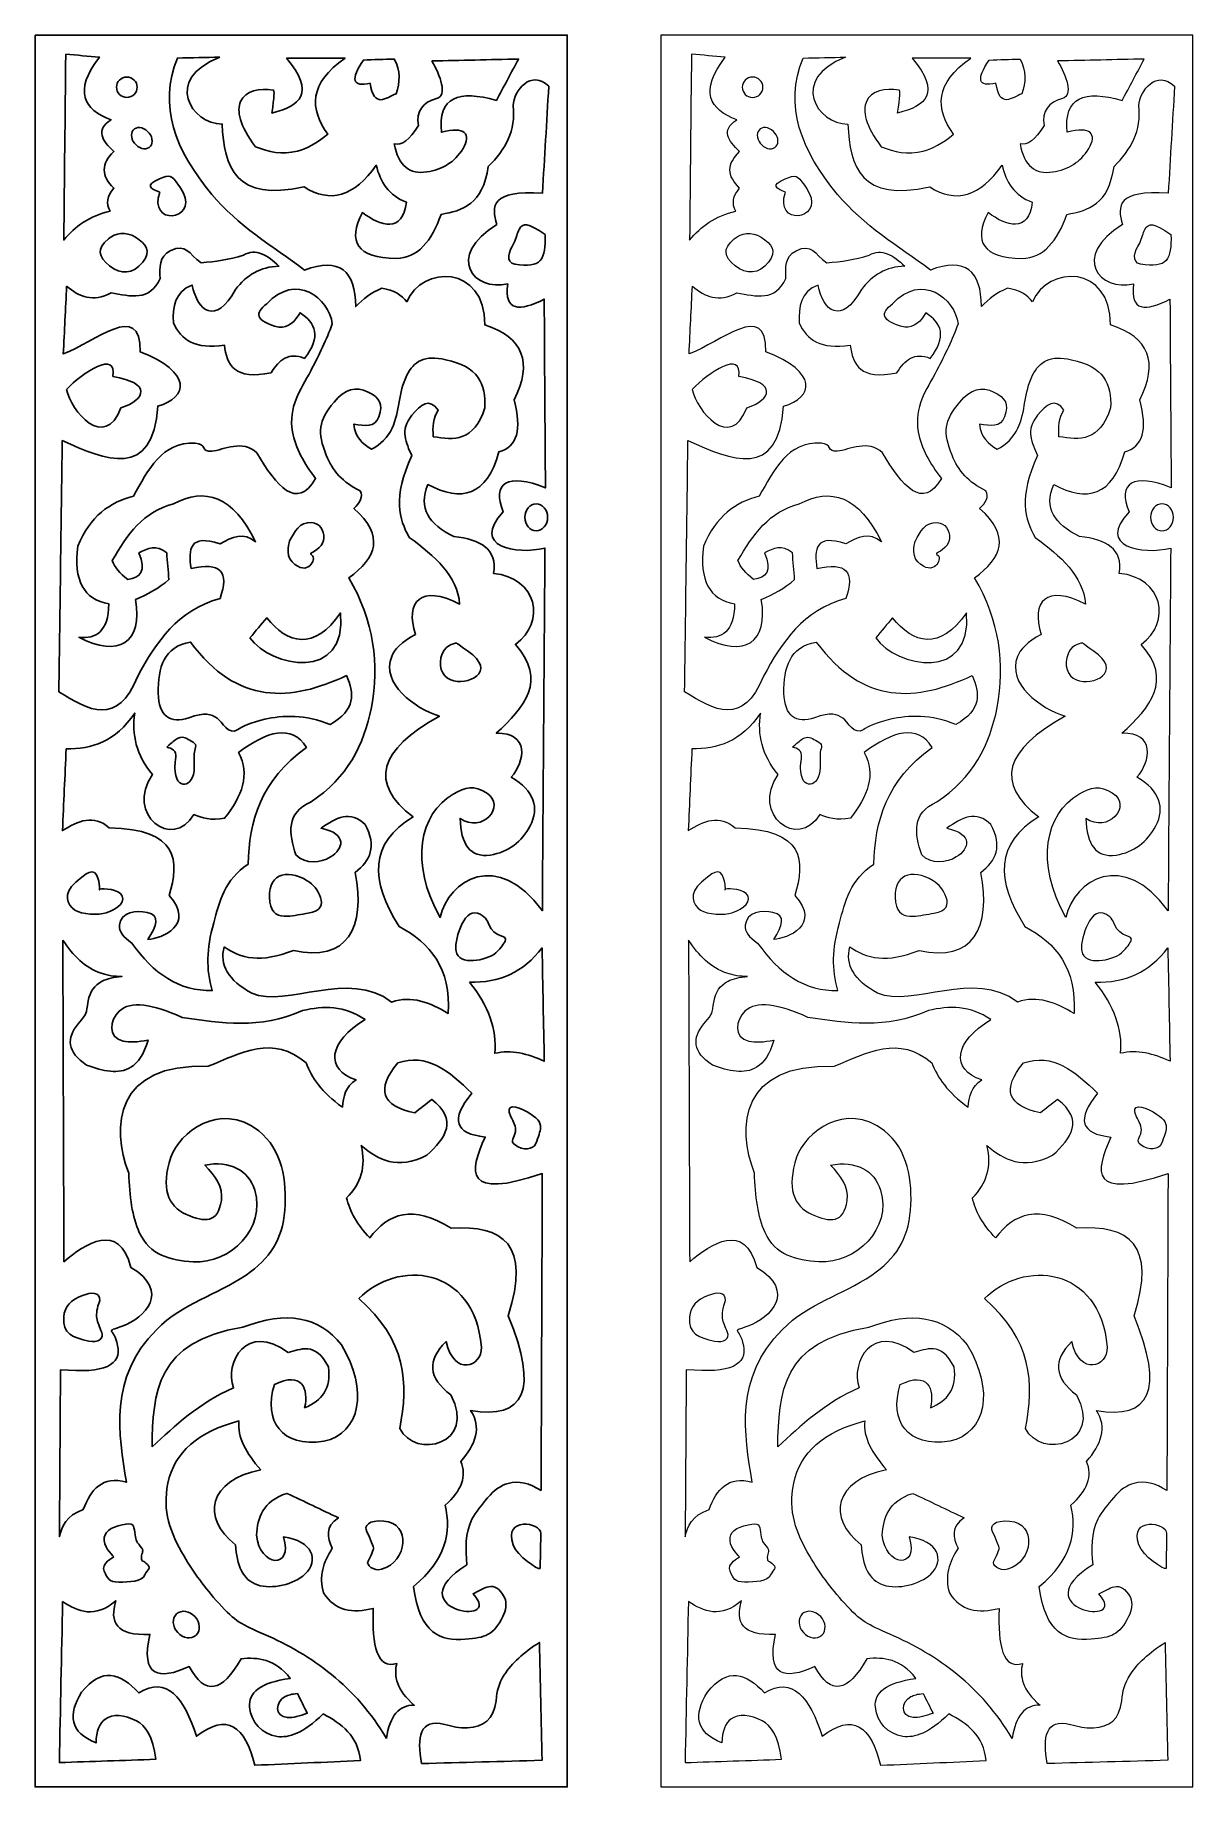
# Model space of a CAD drawing. Header units: centimetres. Extents: x -9.4 to 9.5, y -14.5 to 14.2.
import ezdxf

# ---------------------------------------------------------------- set-up
doc = ezdxf.new("R2010")
doc.units = ezdxf.units.CM
doc.header["$MEASUREMENT"] = 0
doc.layers.add('layer 1', color=7, linetype='Continuous')

msp = doc.modelspace()

# ---------------------------------------------------------------- linework, layer by layer
at = {"layer": 'layer 1', "color": 240}
for points, knots in [([(-9.42373, 14.244), (-9.42373, 14.244), (-0.70895, 14.244), (-0.70895, 14.244), (-0.70895, 14.244), (-0.70895, 14.244), (-0.70895, -14.45023), (-0.70895, -14.45023), (-0.70895, -14.45023), (-0.70895, -14.45023), (-9.42373, -14.45023), (-9.42373, -14.45023), (-9.42373, -14.45023), (-9.42373, -14.45023), (-9.42373, 14.244), (-9.42373, 14.244)], [0, 0, 0, 0, 0.2, 0.2, 0.2, 0.2, 0.4, 0.4, 0.4, 0.4, 0.6, 0.6, 0.6, 0.6, 1, 1, 1, 1]), ([(-8.92132, 13.92953), (-8.7373, 13.9138), (-8.55323, 13.89803), (-8.3691, 13.8822), (-8.3691, 13.8822), (-8.79979, 13.31848), (-8.62701, 13.02598), (-8.17977, 12.85665), (-8.17977, 12.85665), (-8.44887, 12.68315), (-8.31919, 12.50964), (-8.13244, 12.33599), (-8.13244, 12.33599), (-8.3443, 12.13619), (-8.34435, 11.93639), (-8.13244, 11.73644), (-8.13244, 11.73644), (-8.24438, 11.61027), (-8.26541, 11.4841), (-8.19555, 11.35777), (-8.19555, 11.35777), (-8.53322, 11.28554), (-8.76679, 11.10873), (-8.95287, 10.88444), (-8.95287, 10.88444), (-8.9423, 11.89952), (-8.93179, 12.91455), (-8.92132, 13.92953)], [0, 0, 0, 0, 0.125, 0.125, 0.125, 0.125, 0.25, 0.25, 0.25, 0.25, 0.375, 0.375, 0.375, 0.375, 0.5, 0.5, 0.5, 0.5, 0.625, 0.625, 0.625, 0.625, 0.75, 0.75, 0.75, 0.75, 1, 1, 1, 1]), ([(-6.3969, 13.8822), (-6.62825, 13.87699), (-6.85966, 13.87173), (-7.09111, 13.86642), (-7.09111, 13.86642), (-7.41229, 13.09342), (-7.13025, 12.35383), (-6.52781, 11.63192), (-6.52781, 11.63192), (-6.10676, 11.1274), (-5.53567, 10.7838), (-5.00846, 10.39534), (-5.00846, 10.39534), (-4.44403, 10.6024), (-4.1741, 10.39008), (-4.17225, 9.79579), (-4.17225, 9.79579), (-4.05412, 9.91974), (-3.91903, 10.02657), (-3.74625, 10.09556), (-3.74625, 10.09556), (-3.54042, 10.06813), (-3.41905, 9.98429), (-3.33603, 9.87467), (-3.33603, 9.87467), (-3.08777, 10.47381), (-2.05294, 10.48598), (-2.05804, 9.49601), (-2.05804, 9.49601), (-1.42761, 9.29167), (-1.26828, 8.88238), (-1.58007, 8.26814), (-1.58007, 8.26814), (-1.4471, 7.77986), (-1.52913, 7.49648), (-1.82623, 7.4178), (-1.82623, 7.4178), (-2.02736, 6.69094), (-2.44233, 6.59138), (-2.98985, 6.88074), (-2.98985, 6.88074), (-3.155, 6.49913), (-2.97722, 6.2273), (-2.56468, 6.03039), (-2.56468, 6.03039), (-2.12595, 5.98074), (-1.84623, 5.82265), (-1.91574, 5.4262), (-1.91574, 5.4262), (-1.20502, 5.35881), (-1.049, 4.63474), (-1.5577, 4.26258), (-1.5577, 4.26258), (-1.02982, 3.67205), (-1.41188, 3.23368), (-1.87098, 2.80804), (-1.87098, 2.80804), (-1.32593, 2.82114), (-1.39652, 2.35059), (-1.62565, 2.08629), (-1.62565, 2.08629), (-1.24575, 1.87175), (-1.16439, 1.58038), (-1.31593, 1.292), (-1.31593, 1.292), (-1.45323, 1.03074), (-1.67546, 0.85734), (-1.96766, 0.81372), (-1.96766, 0.81372), (-2.30038, 0.76401), (-2.44929, 0.98789), (-2.4629, 1.41285), (-2.4629, 1.41285), (-2.10656, 1.16062), (-1.69201, 1.61384), (-2.02927, 1.83168), (-2.02927, 1.83168), (-2.23082, 1.96193), (-2.38087, 1.92506), (-2.57675, 1.81106), (-2.57675, 1.81106), (-3.12541, 1.49143), (-3.29618, 0.68878), (-2.79052, -0.20704), (-2.79052, -0.20704), (-2.65022, 0.41257), (-1.85283, 0.90601), (-1.11603, -0.09783), (-1.11603, -0.09783), (-1.10195, 1.88185), (-1.08782, 3.86148), (-1.07369, 5.84106), (-1.07369, 5.84106), (-1.54099, 5.72654), (-2.29631, 5.8587), (-1.75605, 6.43355), (-1.75605, 6.43355), (-1.95142, 6.90327), (-1.68046, 7.08451), (-1.06539, 6.82577), (-1.06539, 6.82577), (-1.07225, 7.85663), (-1.07911, 8.88749), (-1.08591, 9.91829), (-1.08591, 9.91829), (-1.4869, 9.71277), (-1.74352, 9.71355), (-1.68232, 10.16795), (-1.68232, 10.16795), (-2.24232, 10.03884), (-2.7072, 10.61736), (-1.86263, 11.13884), (-1.86263, 11.13884), (-1.95399, 11.44388), (-1.95105, 11.71189), (-1.11365, 11.65203), (-1.11365, 11.65203), (-1.07942, 12.23601), (-1.04518, 12.81994), (-1.01089, 13.40387), (-1.01089, 13.40387), (-1.29984, 13.6858), (-1.57848, 13.34395), (-1.59559, 13.08584), (-1.59559, 13.08584), (-1.54537, 12.68047), (-1.72212, 12.36563), (-2.00189, 12.09205), (-2.00189, 12.09205), (-2.0895, 11.46883), (-2.42186, 11.36587), (-2.77484, 11.30693), (-2.77484, 11.30693), (-2.92648, 10.86413), (-3.15861, 10.59555), (-3.50814, 10.58147), (-3.50814, 10.58147), (-4.15255, 10.59508), (-4.30976, 10.86129), (-4.06309, 11.33674), (-4.06309, 11.33674), (-3.7645, 11.11343), (-3.40157, 10.99262), (-3.33969, 11.5057), (-3.33969, 11.5057), (-3.63488, 11.61501), (-3.77116, 11.83775), (-3.83514, 12.1119), (-3.83514, 12.1119), (-4.19684, 11.5982), (-4.59154, 11.48049), (-5.01908, 11.75861), (-5.01908, 11.75861), (-6.13992, 11.50895), (-6.33059, 12.07653), (-6.35905, 12.78653), (-6.35905, 12.78653), (-6.86383, 12.78689), (-7.33041, 13.51983), (-6.3969, 13.8822)], [0, 0, 0, 0, 0.02439024, 0.02439024, 0.02439024, 0.02439024, 0.04878049, 0.04878049, 0.04878049, 0.04878049, 0.07317073, 0.07317073, 0.07317073, 0.07317073, 0.09756098, 0.09756098, 0.09756098, 0.09756098, 0.12195122, 0.12195122, 0.12195122, 0.12195122, 0.14634146, 0.14634146, 0.14634146, 0.14634146, 0.17073171, 0.17073171, 0.17073171, 0.17073171, 0.19512195, 0.19512195, 0.19512195, 0.19512195, 0.2195122, 0.2195122, 0.2195122, 0.2195122, 0.24390244, 0.24390244, 0.24390244, 0.24390244, 0.26829268, 0.26829268, 0.26829268, 0.26829268, 0.29268293, 0.29268293, 0.29268293, 0.29268293, 0.31707317, 0.31707317, 0.31707317, 0.31707317, 0.34146341, 0.34146341, 0.34146341, 0.34146341, 0.36585366, 0.36585366, 0.36585366, 0.36585366, 0.3902439, 0.3902439, 0.3902439, 0.3902439, 0.41463415, 0.41463415, 0.41463415, 0.41463415, 0.43902439, 0.43902439, 0.43902439, 0.43902439, 0.46341463, 0.46341463, 0.46341463, 0.46341463, 0.48780488, 0.48780488, 0.48780488, 0.48780488, 0.51219512, 0.51219512, 0.51219512, 0.51219512, 0.53658537, 0.53658537, 0.53658537, 0.53658537, 0.56097561, 0.56097561, 0.56097561, 0.56097561, 0.58536585, 0.58536585, 0.58536585, 0.58536585, 0.6097561, 0.6097561, 0.6097561, 0.6097561, 0.63414634, 0.63414634, 0.63414634, 0.63414634, 0.65853659, 0.65853659, 0.65853659, 0.65853659, 0.68292683, 0.68292683, 0.68292683, 0.68292683, 0.70731707, 0.70731707, 0.70731707, 0.70731707, 0.73170732, 0.73170732, 0.73170732, 0.73170732, 0.75609756, 0.75609756, 0.75609756, 0.75609756, 0.7804878, 0.7804878, 0.7804878, 0.7804878, 0.80487805, 0.80487805, 0.80487805, 0.80487805, 0.82926829, 0.82926829, 0.82926829, 0.82926829, 0.85365854, 0.85365854, 0.85365854, 0.85365854, 0.87804878, 0.87804878, 0.87804878, 0.87804878, 0.90243902, 0.90243902, 0.90243902, 0.90243902, 0.92682927, 0.92682927, 0.92682927, 0.92682927, 0.95121951, 0.95121951, 0.95121951, 0.95121951, 1, 1, 1, 1]), ([(-5.30824, 13.86642), (-4.98748, 13.86642), (-4.66667, 13.86642), (-4.3458, 13.86642), (-4.3458, 13.86642), (-4.94432, 13.45104), (-4.92705, 13.03557), (-4.6298, 12.61998), (-4.6298, 12.61998), (-4.81191, 12.46876), (-4.97613, 12.38347), (-5.12808, 12.34295), (-5.12808, 12.34295), (-5.38135, 12.2754), (-5.60074, 12.33207), (-5.81312, 12.41487), (-5.81312, 12.41487), (-6.07717, 12.76296), (-6.12373, 13.00339), (-6.0568, 13.15395), (-6.0568, 13.15395), (-5.97853, 13.32988), (-5.74496, 13.38278), (-5.52253, 13.34101), (-5.52253, 13.34101), (-5.50035, 13.33684), (-5.50695, 13.23609), (-5.5449, 12.96709), (-5.5449, 12.96709), (-5.08199, 13.07929), (-4.82599, 13.2926), (-5.30824, 13.86642)], [0, 0, 0, 0, 0.11111111, 0.11111111, 0.11111111, 0.11111111, 0.22222222, 0.22222222, 0.22222222, 0.22222222, 0.33333333, 0.33333333, 0.33333333, 0.33333333, 0.44444444, 0.44444444, 0.44444444, 0.44444444, 0.55555556, 0.55555556, 0.55555556, 0.55555556, 0.66666667, 0.66666667, 0.66666667, 0.66666667, 0.77777778, 0.77777778, 0.77777778, 0.77777778, 1, 1, 1, 1]), ([(-3.93558, 13.4562), (-3.87129, 13.02969), (-3.67752, 13.21768), (-3.50959, 13.28265), (-3.50959, 13.28265), (-3.44601, 13.47203), (-3.43539, 13.66146), (-3.54114, 13.85064), (-3.54114, 13.85064), (-3.70949, 13.84543), (-3.87778, 13.84017), (-4.04603, 13.83486), (-4.04603, 13.83486), (-4.26336, 13.51457), (-4.22659, 13.38835), (-3.93558, 13.4562)], [0, 0, 0, 0, 0.2, 0.2, 0.2, 0.2, 0.4, 0.4, 0.4, 0.4, 0.6, 0.6, 0.6, 0.6, 1, 1, 1, 1]), ([(-2.92581, 13.81909), (-2.45254, 13.82966), (-1.97921, 13.84017), (-1.50583, 13.85064), (-1.50583, 13.85064), (-1.62684, 13.62455), (-1.7478, 13.3984), (-1.86871, 13.1722), (-1.86871, 13.1722), (-2.48621, 13.35143), (-2.82831, 13.22495), (-2.76804, 12.65154), (-2.76804, 12.65154), (-2.38288, 12.76106), (-2.27259, 12.6156), (-2.41536, 12.3844), (-2.41536, 12.3844), (-2.55442, 12.15939), (-2.74813, 12.04199), (-3.00903, 12.00223), (-3.00903, 12.00223), (-3.2872, 11.9598), (-3.4736, 12.09566), (-3.54114, 12.46221), (-3.54114, 12.46221), (-3.42183, 12.42869), (-3.29035, 12.52862), (-3.1467, 12.76198), (-3.1467, 12.76198), (-3.18774, 12.9986), (-3.07405, 13.14214), (-2.84677, 13.20386), (-2.84677, 13.20386), (-2.66198, 13.25403), (-2.78758, 13.58345), (-2.92581, 13.81909)], [0, 0, 0, 0, 0.1, 0.1, 0.1, 0.1, 0.2, 0.2, 0.2, 0.2, 0.3, 0.3, 0.3, 0.3, 0.4, 0.4, 0.4, 0.4, 0.5, 0.5, 0.5, 0.5, 0.6, 0.6, 0.6, 0.6, 0.7, 0.7, 0.7, 0.7, 0.8, 0.8, 0.8, 0.8, 1, 1, 1, 1]), ([(-7.92026, 13.55545), (-7.82699, 13.55545), (-7.75089, 13.48048), (-7.75089, 13.3885), (-7.75089, 13.3885), (-7.75089, 13.29657), (-7.82699, 13.2216), (-7.92026, 13.2216), (-7.92026, 13.2216), (-8.01354, 13.2216), (-8.08964, 13.29657), (-8.08964, 13.3885), (-8.08964, 13.3885), (-8.08964, 13.48048), (-8.01354, 13.55545), (-7.92026, 13.55545)], [0, 0, 0, 0, 0.2, 0.2, 0.2, 0.2, 0.4, 0.4, 0.4, 0.4, 0.6, 0.6, 0.6, 0.6, 1, 1, 1, 1]), ([(-7.67499, 12.72218), (-7.58171, 12.69557), (-7.50561, 12.5989), (-7.50561, 12.50686), (-7.50561, 12.50686), (-7.50561, 12.41493), (-7.58171, 12.36172), (-7.67499, 12.38832), (-7.67499, 12.38832), (-7.76826, 12.41498), (-7.84437, 12.51165), (-7.84437, 12.60359), (-7.84437, 12.60359), (-7.84437, 12.69557), (-7.76826, 12.74884), (-7.67499, 12.72218)], [0, 0, 0, 0, 0.2, 0.2, 0.2, 0.2, 0.4, 0.4, 0.4, 0.4, 0.6, 0.6, 0.6, 0.6, 1, 1, 1, 1]), ([(-7.38259, 11.67312), (-7.5731, 11.1059), (-6.77205, 11.21021), (-6.99361, 11.65497), (-6.99361, 11.65497), (-7.02151, 11.70911), (-7.04785, 11.75175), (-7.07301, 11.7866), (-7.07301, 11.7866), (-7.19083, 11.9501), (-7.21166, 11.96196), (-7.38759, 11.88735), (-7.38759, 11.88735), (-7.62951, 11.78454), (-7.53371, 11.72525), (-7.38259, 11.67312)], [0, 0, 0, 0, 0.2, 0.2, 0.2, 0.2, 0.4, 0.4, 0.4, 0.4, 0.6, 0.6, 0.6, 0.6, 1, 1, 1, 1]), ([(-8.20545, 10.46505), (-8.01926, 10.30887), (-7.81771, 10.33171), (-7.66076, 10.52212), (-7.66076, 10.52212), (-7.51149, 10.703), (-7.60502, 10.82288), (-7.77821, 10.93136), (-7.77821, 10.93136), (-7.94532, 11.03603), (-8.10635, 10.99979), (-8.21999, 10.90486), (-8.21999, 10.90486), (-8.41953, 10.73816), (-8.3871, 10.61767), (-8.20545, 10.46505)], [0, 0, 0, 0, 0.2, 0.2, 0.2, 0.2, 0.4, 0.4, 0.4, 0.4, 0.6, 0.6, 0.6, 0.6, 1, 1, 1, 1]), ([(-1.581, 10.83262), (-1.66608, 10.70501), (-1.72279, 10.52068), (-1.56682, 10.49232), (-1.56682, 10.49232), (-1.13567, 10.41395), (-1.05235, 10.57338), (-1.07055, 10.97442), (-1.07055, 10.97442), (-1.35455, 11.1755), (-1.43699, 11.17406), (-1.49675, 11.05666), (-1.49675, 11.05666), (-1.52392, 11.00324), (-1.54646, 10.92585), (-1.581, 10.83262)], [0, 0, 0, 0, 0.2, 0.2, 0.2, 0.2, 0.4, 0.4, 0.4, 0.4, 0.6, 0.6, 0.6, 0.6, 1, 1, 1, 1]), ([(-8.90606, 10.13114), (-8.92421, 9.76109), (-8.94241, 9.39098), (-8.96066, 9.02088), (-8.96066, 9.02088), (-8.45103, 9.2117), (-7.68499, 9.9069), (-7.70479, 9.05728), (-7.70479, 9.05728), (-6.8398, 8.72316), (-6.91849, 8.30346), (-7.41357, 8.16543), (-7.41357, 8.16543), (-7.49705, 6.95942), (-8.26521, 7.27533), (-8.97886, 7.6012), (-8.97886, 7.6012), (-8.99701, 6.23009), (-9.01521, 4.85893), (-9.03346, 3.48777), (-9.03346, 3.48777), (-8.55013, 3.1833), (-8.07175, 2.91426), (-7.74119, 3.74258), (-7.74119, 3.74258), (-7.44039, 4.30434), (-7.09034, 4.82046), (-6.39432, 5.01665), (-6.39432, 5.01665), (-6.23422, 5.45348), (-6.392, 5.61734), (-6.86754, 5.50808), (-6.86754, 5.50808), (-6.91498, 5.82425), (-6.8942, 6.07963), (-6.39432, 5.9085), (-6.39432, 5.9085), (-6.20019, 6.02338), (-6.00617, 6.10413), (-5.81189, 5.94491), (-5.81189, 5.94491), (-6.18055, 6.69904), (-6.63892, 6.84088), (-7.15876, 6.56374), (-7.15876, 6.56374), (-7.64452, 6.44463), (-7.91738, 6.05916), (-8.15982, 5.63549), (-8.15982, 5.63549), (-8.12032, 5.53237), (-8.0354, 5.4293), (-7.905, 5.32607), (-7.905, 5.32607), (-7.69866, 5.35237), (-7.59636, 5.46384), (-7.72299, 5.7629), (-7.72299, 5.7629), (-7.58094, 5.83059), (-7.44101, 5.91191), (-7.26797, 5.7629), (-7.26797, 5.7629), (-7.25585, 5.61734), (-7.24373, 5.47173), (-7.23156, 5.32607), (-7.23156, 5.32607), (-7.39661, 5.18283), (-7.58244, 5.08121), (-7.77759, 4.99845), (-7.77759, 4.99845), (-7.6554, 4.29475), (-8.05406, 4.03488), (-8.70585, 4.37962), (-8.70585, 4.37962), (-8.42293, 4.3494), (-8.22509, 4.47073), (-8.21442, 4.92565), (-8.21442, 4.92565), (-8.62655, 4.99856), (-8.79649, 5.31411), (-8.72405, 5.8721), (-8.72405, 5.8721), (-8.52296, 6.36698), (-8.19694, 6.59076), (-7.814, 6.69115), (-7.814, 6.69115), (-7.56764, 7.11807), (-7.34933, 7.58738), (-6.79995, 7.55907), (-6.79995, 7.55907), (-6.61216, 7.54958), (-6.70466, 7.40841), (-6.52869, 7.42785), (-6.52869, 7.42785), (-6.34018, 7.44883), (-6.02282, 7.62404), (-5.79368, 7.40099), (-5.79368, 7.40099), (-5.46467, 6.85619), (-5.13819, 6.44654), (-4.82903, 6.98236), (-4.82903, 6.98236), (-5.01548, 7.22491), (-5.16201, 7.47508), (-5.20723, 7.74479), (-5.20723, 7.74479), (-5.27735, 8.16311), (-5.08462, 8.41132), (-4.90281, 8.75446), (-4.90281, 8.75446), (-4.76896, 9.00711), (-4.64867, 9.25976), (-4.55602, 9.5123), (-4.55602, 9.5123), (-4.60629, 9.93237), (-5.15031, 10.36486), (-5.62988, 9.83992), (-5.62988, 9.83992), (-5.8238, 9.69627), (-5.83158, 9.56423), (-5.42966, 9.4577), (-5.42966, 9.4577), (-5.27266, 9.45275), (-5.16665, 9.55025), (-5.08385, 9.69431), (-5.08385, 9.69431), (-4.82357, 9.52726), (-4.73184, 9.30193), (-5.01104, 8.94807), (-5.01104, 8.94807), (-5.2705, 9.0579), (-5.42812, 8.91946), (-5.55707, 8.71146), (-5.55707, 8.71146), (-6.15306, 8.58967), (-6.28542, 8.83954), (-6.32151, 9.16648), (-6.32151, 9.16648), (-6.79959, 9.08842), (-7.03445, 9.25409), (-7.15876, 9.5305), (-7.15876, 9.5305), (-7.16773, 9.79305), (-7.13932, 10.03683), (-6.84934, 10.14934), (-6.84934, 10.14934), (-6.76937, 9.72247), (-6.4663, 9.48451), (-6.1395, 10.07653), (-6.1395, 10.07653), (-5.96404, 10.30887), (-5.73558, 10.45025), (-5.42966, 10.45876), (-5.42966, 10.45876), (-5.61626, 10.64082), (-5.80704, 10.75755), (-6.0121, 10.64077), (-6.0121, 10.64077), (-6.24273, 10.56306), (-6.47326, 10.53465), (-6.70374, 10.51336), (-6.70374, 10.51336), (-6.91173, 10.66098), (-6.94664, 10.8416), (-7.20831, 10.70975), (-7.20831, 10.70975), (-7.398, 10.61401), (-7.37965, 10.43298), (-7.37717, 10.25854), (-7.37717, 10.25854), (-7.5398, 9.87864), (-7.8637, 9.96398), (-8.17802, 10.02193), (-8.17802, 10.02193), (-8.47609, 9.85874), (-8.70131, 9.95825), (-8.90606, 10.13114)], [0, 0, 0, 0, 0.02222222, 0.02222222, 0.02222222, 0.02222222, 0.04444444, 0.04444444, 0.04444444, 0.04444444, 0.06666667, 0.06666667, 0.06666667, 0.06666667, 0.08888889, 0.08888889, 0.08888889, 0.08888889, 0.11111111, 0.11111111, 0.11111111, 0.11111111, 0.13333333, 0.13333333, 0.13333333, 0.13333333, 0.15555556, 0.15555556, 0.15555556, 0.15555556, 0.17777778, 0.17777778, 0.17777778, 0.17777778, 0.2, 0.2, 0.2, 0.2, 0.22222222, 0.22222222, 0.22222222, 0.22222222, 0.24444444, 0.24444444, 0.24444444, 0.24444444, 0.26666667, 0.26666667, 0.26666667, 0.26666667, 0.28888889, 0.28888889, 0.28888889, 0.28888889, 0.31111111, 0.31111111, 0.31111111, 0.31111111, 0.33333333, 0.33333333, 0.33333333, 0.33333333, 0.35555556, 0.35555556, 0.35555556, 0.35555556, 0.37777778, 0.37777778, 0.37777778, 0.37777778, 0.4, 0.4, 0.4, 0.4, 0.42222222, 0.42222222, 0.42222222, 0.42222222, 0.44444444, 0.44444444, 0.44444444, 0.44444444, 0.46666667, 0.46666667, 0.46666667, 0.46666667, 0.48888889, 0.48888889, 0.48888889, 0.48888889, 0.51111111, 0.51111111, 0.51111111, 0.51111111, 0.53333333, 0.53333333, 0.53333333, 0.53333333, 0.55555556, 0.55555556, 0.55555556, 0.55555556, 0.57777778, 0.57777778, 0.57777778, 0.57777778, 0.6, 0.6, 0.6, 0.6, 0.62222222, 0.62222222, 0.62222222, 0.62222222, 0.64444444, 0.64444444, 0.64444444, 0.64444444, 0.66666667, 0.66666667, 0.66666667, 0.66666667, 0.68888889, 0.68888889, 0.68888889, 0.68888889, 0.71111111, 0.71111111, 0.71111111, 0.71111111, 0.73333333, 0.73333333, 0.73333333, 0.73333333, 0.75555556, 0.75555556, 0.75555556, 0.75555556, 0.77777778, 0.77777778, 0.77777778, 0.77777778, 0.8, 0.8, 0.8, 0.8, 0.82222222, 0.82222222, 0.82222222, 0.82222222, 0.84444444, 0.84444444, 0.84444444, 0.84444444, 0.86666667, 0.86666667, 0.86666667, 0.86666667, 0.88888889, 0.88888889, 0.88888889, 0.88888889, 0.91111111, 0.91111111, 0.91111111, 0.91111111, 0.93333333, 0.93333333, 0.93333333, 0.93333333, 0.95555556, 0.95555556, 0.95555556, 0.95555556, 1, 1, 1, 1]), ([(-8.14801, 8.64876), (-7.51644, 8.55177), (-7.60363, 8.27278), (-8.01704, 8.138), (-8.01704, 8.138), (-8.28042, 7.42971), (-8.8381, 8.08273), (-8.9076, 8.43922), (-8.9076, 8.43922), (-8.64552, 8.72089), (-8.07536, 9.091), (-8.14801, 8.64876)], [0, 0, 0, 0, 0.25, 0.25, 0.25, 0.25, 0.5, 0.5, 0.5, 0.5, 1, 1, 1, 1]), ([(-6.32719, -0.68738), (-6.40917, -0.9854), (-6.25799, -1.23975), (-5.87345, -1.45048), (-5.87345, -1.45048), (-5.30432, -1.6972), (-4.28609, -1.04557), (-3.58414, -1.59485), (-3.58414, -1.59485), (-3.25761, -1.48332), (-2.95366, -1.5999), (-2.65605, -1.78047), (-2.65605, -1.78047), (-2.61263, -1.04356), (-2.95, -0.62762), (-3.4604, -0.35739), (-3.4604, -0.35739), (-3.94466, 0.3969), (-3.94368, 1.01573), (-3.23353, 1.43693), (-3.23353, 1.43693), (-3.95023, 1.98683), (-3.80586, 2.53683), (-2.80042, 3.08688), (-2.80042, 3.08688), (-3.21208, 3.21965), (-3.7612, 3.61667), (-3.58296, 4.06422), (-3.58296, 4.06422), (-3.538, 4.17714), (-3.42848, 4.30032), (-3.19228, 4.42747), (-3.19228, 4.42747), (-3.37156, 4.96215), (-3.10128, 5.25425), (-2.47043, 4.92245), (-2.47043, 4.92245), (-2.5042, 5.38748), (-2.8757, 5.71154), (-3.2954, 6.01554), (-3.2954, 6.01554), (-3.46267, 6.31718), (-3.5696, 6.66717), (-3.25415, 7.35613), (-3.25415, 7.35613), (-3.34619, 7.56593), (-3.45658, 7.77351), (-3.25415, 8.01611), (-3.25415, 8.01611), (-3.10983, 8.18873), (-2.96552, 8.313), (-2.82104, 8.09861), (-2.82104, 8.09861), (-2.90895, 7.97434), (-2.9123, 7.82188), (-2.90354, 7.66549), (-2.90354, 7.66549), (-2.56612, 7.61161), (-2.23371, 7.57712), (-2.05794, 8.13985), (-2.05794, 8.13985), (-2.03273, 8.52764), (-2.17777, 8.825), (-2.6973, 8.92358), (-2.6973, 8.92358), (-3.04636, 9.01696), (-3.22404, 8.8894), (-3.33397, 8.67449), (-3.33397, 8.67449), (-3.48025, 8.38864), (-3.44668, 8.07576), (-3.576, 7.80538), (-3.576, 7.80538), (-3.64818, 7.65441), (-3.76089, 7.53896), (-3.91413, 7.45925), (-3.91413, 7.45925), (-4.05866, 7.5483), (-4.18715, 7.65358), (-4.20288, 7.87174), (-4.20288, 7.87174), (-4.02793, 7.8391), (-3.85757, 7.81497), (-3.794, 7.99182), (-3.794, 7.99182), (-3.71702, 8.20632), (-3.77822, 8.2981), (-3.97008, 8.39709), (-3.97008, 8.39709), (-4.1656, 8.49789), (-4.35122, 8.44345), (-4.52668, 8.23359), (-4.52668, 8.23359), (-4.78685, 7.92263), (-4.80413, 7.73892), (-4.65424, 7.36134), (-4.65424, 7.36134), (-4.55591, 7.11369), (-4.3838, 6.91162), (-4.09975, 6.77865), (-4.09975, 6.77865), (-4.04407, 6.68233), (-4.09852, 6.58607), (-4.20288, 6.4899), (-4.20288, 6.4899), (-3.68964, 6.03937), (-3.83731, 5.67736), (-4.28537, 5.35556), (-4.28537, 5.35556), (-3.87232, 4.64743), (-3.7826, 3.93929), (-3.91413, 3.23125), (-3.91413, 3.23125), (-4.03752, 2.6183), (-4.30858, 2.07495), (-4.9041, 1.68443), (-4.9041, 1.68443), (-5.31778, 1.50015), (-5.26787, 1.16959), (-5.1516, 0.8182), (-5.1516, 0.8182), (-4.99274, 0.65145), (-4.7471, 0.68126), (-4.58417, 0.78139), (-4.58417, 0.78139), (-4.3723, 0.91153), (-4.30007, 1.16062), (-4.73911, 1.25131), (-4.73911, 1.25131), (-4.49853, 1.42873), (-4.25799, 1.55387), (-4.01726, 1.31319), (-4.01726, 1.31319), (-3.8223, 0.95814), (-3.9329, 0.71766), (-4.18225, 0.52946), (-4.18225, 0.52946), (-4.00607, -0.38172), (-4.31301, -0.94627), (-5.19285, -0.74925), (-5.19285, -0.74925), (-5.71866, -0.95812), (-6.06397, -0.88651), (-6.32719, -0.68738)], [0, 0, 0, 0, 0.02702703, 0.02702703, 0.02702703, 0.02702703, 0.05405405, 0.05405405, 0.05405405, 0.05405405, 0.08108108, 0.08108108, 0.08108108, 0.08108108, 0.10810811, 0.10810811, 0.10810811, 0.10810811, 0.13513514, 0.13513514, 0.13513514, 0.13513514, 0.16216216, 0.16216216, 0.16216216, 0.16216216, 0.18918919, 0.18918919, 0.18918919, 0.18918919, 0.21621622, 0.21621622, 0.21621622, 0.21621622, 0.24324324, 0.24324324, 0.24324324, 0.24324324, 0.27027027, 0.27027027, 0.27027027, 0.27027027, 0.2972973, 0.2972973, 0.2972973, 0.2972973, 0.32432432, 0.32432432, 0.32432432, 0.32432432, 0.35135135, 0.35135135, 0.35135135, 0.35135135, 0.37837838, 0.37837838, 0.37837838, 0.37837838, 0.40540541, 0.40540541, 0.40540541, 0.40540541, 0.43243243, 0.43243243, 0.43243243, 0.43243243, 0.45945946, 0.45945946, 0.45945946, 0.45945946, 0.48648649, 0.48648649, 0.48648649, 0.48648649, 0.51351351, 0.51351351, 0.51351351, 0.51351351, 0.54054054, 0.54054054, 0.54054054, 0.54054054, 0.56756757, 0.56756757, 0.56756757, 0.56756757, 0.59459459, 0.59459459, 0.59459459, 0.59459459, 0.62162162, 0.62162162, 0.62162162, 0.62162162, 0.64864865, 0.64864865, 0.64864865, 0.64864865, 0.67567568, 0.67567568, 0.67567568, 0.67567568, 0.7027027, 0.7027027, 0.7027027, 0.7027027, 0.72972973, 0.72972973, 0.72972973, 0.72972973, 0.75675676, 0.75675676, 0.75675676, 0.75675676, 0.78378378, 0.78378378, 0.78378378, 0.78378378, 0.81081081, 0.81081081, 0.81081081, 0.81081081, 0.83783784, 0.83783784, 0.83783784, 0.83783784, 0.86486486, 0.86486486, 0.86486486, 0.86486486, 0.89189189, 0.89189189, 0.89189189, 0.89189189, 0.91891892, 0.91891892, 0.91891892, 0.91891892, 0.94594595, 0.94594595, 0.94594595, 0.94594595, 1, 1, 1, 1]), ([(-1.216, 6.56694), (-1.1134, 6.56694), (-1.02971, 6.46717), (-1.02971, 6.34486), (-1.02971, 6.34486), (-1.02971, 6.22261), (-1.1134, 6.12284), (-1.216, 6.12284), (-1.216, 6.12284), (-1.31866, 6.12284), (-1.40234, 6.22261), (-1.40234, 6.34486), (-1.40234, 6.34486), (-1.40234, 6.46717), (-1.31866, 6.56694), (-1.216, 6.56694)], [0, 0, 0, 0, 0.2, 0.2, 0.2, 0.2, 0.4, 0.4, 0.4, 0.4, 0.6, 0.6, 0.6, 0.6, 1, 1, 1, 1]), ([(-5.2541, 5.96213), (-5.2541, 5.96213), (-5.33453, 5.73691), (-5.21388, 5.61626), (-5.21388, 5.61626), (-4.95427, 5.35665), (-4.81305, 5.66756), (-4.8841, 5.72082), (-4.8841, 5.72082), (-4.94845, 5.76908), (-4.8841, 5.74495), (-4.77149, 5.84952), (-4.77149, 5.84952), (-4.72369, 5.89391), (-4.69992, 5.94955), (-4.69544, 6.00539), (-4.69544, 6.00539), (-4.68554, 6.1282), (-4.7686, 6.25205), (-4.89214, 6.25974), (-4.89214, 6.25974), (-5.10143, 6.27273), (-5.17006, 6.10624), (-5.2541, 5.96213)], [0, 0, 0, 0, 0.14285714, 0.14285714, 0.14285714, 0.14285714, 0.28571429, 0.28571429, 0.28571429, 0.28571429, 0.42857143, 0.42857143, 0.42857143, 0.42857143, 0.57142857, 0.57142857, 0.57142857, 0.57142857, 0.71428571, 0.71428571, 0.71428571, 0.71428571, 1, 1, 1, 1]), ([(-5.9047, 4.37008), (-5.81209, 4.48037), (-5.71944, 4.59066), (-5.62678, 4.701), (-5.62678, 4.701), (-5.29421, 4.26974), (-4.8529, 4.15646), (-4.41974, 4.77942), (-4.41974, 4.77942), (-4.30883, 3.64673), (-5.56532, 3.88365), (-5.9047, 4.37008)], [0, 0, 0, 0, 0.25, 0.25, 0.25, 0.25, 0.5, 0.5, 0.5, 0.5, 1, 1, 1, 1]), ([(-7.40703, 3.46436), (-7.39713, 3.08884), (-7.20764, 2.95484), (-6.904, 3.06182), (-6.904, 3.06182), (-6.63702, 3.15592), (-6.53694, 3.1222), (-6.44356, 3.05595), (-6.44356, 3.05595), (-6.36101, 2.99742), (-6.25495, 2.7622), (-6.10125, 2.86955), (-6.10125, 2.86955), (-6.04314, 2.91013), (-5.88232, 2.98825), (-5.66071, 3.038), (-5.66071, 3.038), (-5.37573, 3.10199), (-4.99026, 3.11931), (-4.5934, 2.95056), (-4.5934, 2.95056), (-4.16426, 3.18939), (-4.19643, 3.46653), (-4.3242, 3.75176), (-4.3242, 3.75176), (-5.2328, 3.32824), (-6.10779, 3.25956), (-6.87729, 4.30042), (-6.87729, 4.30042), (-7.31556, 4.22865), (-7.40945, 3.88458), (-7.40703, 3.46436)], [0, 0, 0, 0, 0.11111111, 0.11111111, 0.11111111, 0.11111111, 0.22222222, 0.22222222, 0.22222222, 0.22222222, 0.33333333, 0.33333333, 0.33333333, 0.33333333, 0.44444444, 0.44444444, 0.44444444, 0.44444444, 0.55555556, 0.55555556, 0.55555556, 0.55555556, 0.66666667, 0.66666667, 0.66666667, 0.66666667, 0.77777778, 0.77777778, 0.77777778, 0.77777778, 1, 1, 1, 1]), ([(-2.51652, 4.28428), (-2.51652, 4.28428), (-2.54158, 4.29681), (-2.34111, 4.15899), (-2.34111, 4.15899), (-1.82865, 3.80667), (-2.35663, 3.57449), (-2.61676, 3.68288), (-2.61676, 3.68288), (-2.76711, 3.74552), (-2.82976, 3.93346), (-2.75458, 4.10887), (-2.75458, 4.10887), (-2.6794, 4.28428), (-2.51652, 4.28428), (-2.51652, 4.28428)], [0, 0, 0, 0, 0.2, 0.2, 0.2, 0.2, 0.4, 0.4, 0.4, 0.4, 0.6, 0.6, 0.6, 0.6, 1, 1, 1, 1]), ([(-8.91431, 2.55312), (-8.49852, 2.54353), (-8.11001, 2.67006), (-7.78987, 3.13927), (-7.78987, 3.13927), (-7.84127, 2.78948), (-7.77058, 2.45222), (-7.50278, 2.13445), (-7.50278, 2.13445), (-7.95316, 1.47854), (-7.17376, 0.88183), (-6.82093, 1.47653), (-6.82093, 1.47653), (-6.6895, 1.42064), (-6.54617, 1.37671), (-6.31852, 1.41672), (-6.31852, 1.41672), (-6.03344, 1.77564), (-5.89784, 2.13455), (-6.09124, 2.49331), (-6.09124, 2.49331), (-5.62281, 2.84233), (-5.22409, 2.96195), (-4.97876, 2.57705), (-4.97876, 2.57705), (-5.73398, 2.03396), (-5.91527, 1.36604), (-5.93574, 0.66311), (-5.93574, 0.66311), (-6.31512, 0.42211), (-6.40793, 0.03855), (-6.49765, -0.29495), (-6.49765, -0.29495), (-6.6182, -0.74322), (-6.62454, -1.03975), (-6.52188, -1.40634), (-6.52188, -1.40634), (-7.06219, -1.41825), (-7.48891, -1.12709), (-7.83771, -0.6288), (-7.83771, -0.6288), (-7.98451, -0.53172), (-8.05267, -0.43457), (-8.042, -0.33754), (-8.042, -0.33754), (-8.0171, -0.10984), (-7.76434, -0.09412), (-7.58641, -0.12619), (-7.58641, -0.12619), (-7.36665, -0.16579), (-7.43353, -0.34888), (-7.57455, -0.56899), (-7.57455, -0.56899), (-7.35376, -0.55729), (-6.79098, -0.33176), (-7.22765, 0.14873), (-7.22765, 0.14873), (-7.06229, 0.72379), (-7.06105, 1.23074), (-8.20854, 1.26121), (-8.20854, 1.26121), (-8.46382, 1.48555), (-8.71899, 1.37351), (-8.97412, 1.21336), (-8.97412, 1.21336), (-8.95416, 1.65999), (-8.93421, 2.10655), (-8.91431, 2.55312)], [0, 0, 0, 0, 0.05555556, 0.05555556, 0.05555556, 0.05555556, 0.11111111, 0.11111111, 0.11111111, 0.11111111, 0.16666667, 0.16666667, 0.16666667, 0.16666667, 0.22222222, 0.22222222, 0.22222222, 0.22222222, 0.27777778, 0.27777778, 0.27777778, 0.27777778, 0.33333333, 0.33333333, 0.33333333, 0.33333333, 0.38888889, 0.38888889, 0.38888889, 0.38888889, 0.44444444, 0.44444444, 0.44444444, 0.44444444, 0.5, 0.5, 0.5, 0.5, 0.55555556, 0.55555556, 0.55555556, 0.55555556, 0.61111111, 0.61111111, 0.61111111, 0.61111111, 0.66666667, 0.66666667, 0.66666667, 0.66666667, 0.72222222, 0.72222222, 0.72222222, 0.72222222, 0.77777778, 0.77777778, 0.77777778, 0.77777778, 0.83333333, 0.83333333, 0.83333333, 0.83333333, 0.88888889, 0.88888889, 0.88888889, 0.88888889, 1, 1, 1, 1]), ([(-7.17897, 2.54786), (-7.14726, 2.52904), (-7.11916, 2.49837), (-7.11916, 2.44892), (-7.11916, 2.44892), (-7.11916, 2.33585), (-7.13386, 2.36044), (-7.13386, 2.24247), (-7.13386, 2.24247), (-7.13386, 1.8488), (-6.81526, 1.91372), (-6.81526, 2.24737), (-6.81526, 2.24737), (-6.81526, 2.33585), (-6.81526, 2.39973), (-6.81526, 2.47346), (-6.81526, 2.47346), (-6.81526, 2.54719), (-6.75153, 2.61603), (-6.83485, 2.66027), (-6.83485, 2.66027), (-6.91818, 2.70451), (-6.96231, 2.75364), (-7.04564, 2.7389), (-7.04564, 2.7389), (-7.09039, 2.73101), (-7.15082, 2.68466), (-7.19712, 2.64351), (-7.19712, 2.64351), (-7.3039, 2.54854), (-7.26193, 2.59721), (-7.17897, 2.54786)], [0, 0, 0, 0, 0.11111111, 0.11111111, 0.11111111, 0.11111111, 0.22222222, 0.22222222, 0.22222222, 0.22222222, 0.33333333, 0.33333333, 0.33333333, 0.33333333, 0.44444444, 0.44444444, 0.44444444, 0.44444444, 0.55555556, 0.55555556, 0.55555556, 0.55555556, 0.66666667, 0.66666667, 0.66666667, 0.66666667, 0.77777778, 0.77777778, 0.77777778, 0.77777778, 1, 1, 1, 1]), ([(-8.41979, 0.48955), (-8.3476, 0.33523), (-8.3689, 0.22159), (-8.37245, 0.24376), (-8.37245, 0.24376), (-8.37694, 0.2715), (-8.12037, 0.27155), (-8.02689, 0.18338), (-8.02689, 0.18338), (-7.90681, 0.0701), (-8.06567, -0.07215), (-8.25902, -0.13464), (-8.25902, -0.13464), (-8.37271, -0.17136), (-8.66769, -0.1611), (-8.77293, -0.0868), (-8.77293, -0.0868), (-8.89853, 0.00204), (-8.97783, 0.1772), (-8.75627, 0.36947), (-8.75627, 0.36947), (-8.68739, 0.41726), (-8.49001, 0.63975), (-8.41979, 0.48955)], [0, 0, 0, 0, 0.14285714, 0.14285714, 0.14285714, 0.14285714, 0.28571429, 0.28571429, 0.28571429, 0.28571429, 0.42857143, 0.42857143, 0.42857143, 0.42857143, 0.57142857, 0.57142857, 0.57142857, 0.57142857, 0.71428571, 0.71428571, 0.71428571, 0.71428571, 1, 1, 1, 1]), ([(-5.57935, 0.0418), (-5.64256, 0.48563), (-5.31169, 0.60886), (-4.96484, 0.39324), (-4.96484, 0.39324), (-4.86945, 0.33399), (-4.79382, 0.24185), (-4.74829, 0.11739), (-4.74829, 0.11739), (-4.70714, 0.00472), (-4.73426, -0.10495), (-4.95046, -0.13836), (-4.95046, -0.13836), (-5.05837, -0.15506), (-5.18372, -0.18296), (-5.29354, -0.18796), (-5.29354, -0.18796), (-5.43467, -0.1944), (-5.5515, -0.15383), (-5.57935, 0.0418)], [0, 0, 0, 0, 0.16666667, 0.16666667, 0.16666667, 0.16666667, 0.33333333, 0.33333333, 0.33333333, 0.33333333, 0.5, 0.5, 0.5, 0.5, 0.66666667, 0.66666667, 0.66666667, 0.66666667, 1, 1, 1, 1]), ([(-2.17849, -0.13805), (-2.05443, -0.17981), (-2.01927, -0.25406), (-1.99431, -0.32346), (-1.99431, -0.32346), (-1.91166, -0.55353), (-1.66608, -0.47783), (-1.72718, -0.60024), (-1.72718, -0.60024), (-1.75894, -0.66397), (-1.81411, -0.73373), (-1.88026, -0.79055), (-1.88026, -0.79055), (-2.02412, -0.91399), (-2.49177, -1.00814), (-2.52967, -0.76157), (-2.52967, -0.76157), (-2.54911, -0.69692), (-2.52029, -0.5212), (-2.45707, -0.37146), (-2.45707, -0.37146), (-2.39391, -0.22189), (-2.29641, -0.09829), (-2.17849, -0.13805)], [0, 0, 0, 0, 0.14285714, 0.14285714, 0.14285714, 0.14285714, 0.28571429, 0.28571429, 0.28571429, 0.28571429, 0.42857143, 0.42857143, 0.42857143, 0.42857143, 0.57142857, 0.57142857, 0.57142857, 0.57142857, 0.71428571, 0.71428571, 0.71428571, 0.71428571, 1, 1, 1, 1]), ([(-8.96932, -0.57982), (-8.80371, -0.83495), (-8.60396, -1.03232), (-8.341, -1.12224), (-8.341, -1.12224), (-8.23809, -1.15741), (-8.12548, -1.17618), (-8.00142, -1.17545), (-8.00142, -1.17545), (-8.13326, -1.18329), (-8.23958, -1.20979), (-8.32275, -1.2531), (-8.32275, -1.2531), (-8.45242, -1.3207), (-8.5259, -1.42934), (-8.55225, -1.57201), (-8.55225, -1.57201), (-8.59865, -1.82321), (-8.54926, -1.74298), (-8.71853, -1.95114), (-8.71853, -1.95114), (-8.90735, -2.18321), (-8.90998, -2.41003), (-8.57844, -2.62731), (-8.57844, -2.62731), (-8.30965, -2.72507), (-8.05329, -2.78467), (-7.85566, -2.66314), (-7.85566, -2.66314), (-7.73707, -2.59023), (-7.63957, -2.45205), (-7.57331, -2.21781), (-7.57331, -2.21781), (-7.74212, -2.24988), (-7.87994, -2.25741), (-7.98038, -2.23555), (-7.98038, -2.23555), (-8.24252, -2.17852), (-8.19895, -1.88844), (-8.0452, -1.7436), (-8.0452, -1.7436), (-7.86159, -1.57046), (-7.50314, -1.62388), (-7.01491, -1.84554), (-7.01491, -1.84554), (-6.37777, -1.93845), (-5.74331, -2.0473), (-5.04187, -1.73386), (-5.04187, -1.73386), (-4.70095, -1.65497), (-4.35978, -1.64543), (-4.01813, -1.88277), (-4.01813, -1.88277), (-4.6199, -2.24163), (-4.68275, -2.70186), (-4.16704, -2.86928), (-4.16704, -2.86928), (-4.33884, -2.97643), (-4.37442, -3.14199), (-4.3904, -3.31601), (-4.3904, -3.31601), (-4.73179, -3.07393), (-4.88848, -2.83195), (-4.98603, -2.59008), (-4.98603, -2.59008), (-5.51974, -2.12851), (-6.05329, -2.42452), (-6.5868, -2.64592), (-6.5868, -2.64592), (-8.12228, -2.59127), (-8.18039, -3.6477), (-7.88974, -4.39559), (-7.88974, -4.39559), (-7.87613, -4.77399), (-7.83266, -5.11548), (-7.71675, -5.3672), (-7.71675, -5.3672), (-7.54356, -5.74349), (-7.21295, -5.82543), (-6.83491, -5.8476), (-6.83491, -5.8476), (-6.22241, -5.88359), (-5.63544, -5.2994), (-5.82534, -4.67814), (-5.82534, -4.67814), (-5.9264, -4.34748), (-6.22963, -4.18677), (-6.64264, -4.26529), (-6.64264, -4.26529), (-6.47548, -4.44297), (-6.34085, -4.62684), (-6.37235, -4.84247), (-6.37235, -4.84247), (-6.42783, -5.22242), (-6.64671, -5.20272), (-6.94571, -5.07222), (-6.94571, -5.07222), (-7.25637, -4.93651), (-7.36217, -4.64025), (-7.20104, -4.135), (-7.20104, -4.135), (-7.06203, -3.74185), (-6.40288, -3.20376), (-5.7611, -3.70441), (-5.7611, -3.70441), (-5.37651, -4.00429), (-5.297, -4.53336), (-5.33438, -5.00164), (-5.33438, -5.00164), (-5.37315, -5.48698), (-5.57476, -5.79629), (-5.96899, -6.06616), (-5.96899, -6.06616), (-6.47047, -6.40935), (-6.98639, -6.50969), (-7.43652, -6.96095), (-7.43652, -6.96095), (-8.22334, -7.74958), (-8.05448, -8.67623), (-7.92697, -9.45846), (-7.92697, -9.45846), (-8.32192, -9.34632), (-8.50646, -9.57922), (-8.63428, -9.90518), (-8.63428, -9.90518), (-8.91678, -10.00831), (-8.98618, -10.17547), (-9.02516, -10.35191), (-9.02516, -10.35191), (-9.01892, -9.4398), (-9.01274, -8.52773), (-9.00655, -7.61572), (-9.00655, -7.61572), (-8.27609, -7.68456), (-8.0025, -7.53364), (-8.07067, -7.21803), (-8.07067, -7.21803), (-8.13862, -6.90351), (-8.29155, -7.01143), (-7.9957, -6.90331), (-7.9957, -6.90331), (-7.62642, -6.76827), (-7.19779, -6.33572), (-7.85251, -5.94051), (-7.85251, -5.94051), (-8.04741, -5.18133), (-8.60525, -5.55308), (-8.95071, -5.84744), (-8.95071, -5.84744), (-8.95695, -4.09153), (-8.96314, -2.33568), (-8.96932, -0.57982)], [0, 0, 0, 0, 0.02564103, 0.02564103, 0.02564103, 0.02564103, 0.05128205, 0.05128205, 0.05128205, 0.05128205, 0.07692308, 0.07692308, 0.07692308, 0.07692308, 0.1025641, 0.1025641, 0.1025641, 0.1025641, 0.12820513, 0.12820513, 0.12820513, 0.12820513, 0.15384615, 0.15384615, 0.15384615, 0.15384615, 0.17948718, 0.17948718, 0.17948718, 0.17948718, 0.20512821, 0.20512821, 0.20512821, 0.20512821, 0.23076923, 0.23076923, 0.23076923, 0.23076923, 0.25641026, 0.25641026, 0.25641026, 0.25641026, 0.28205128, 0.28205128, 0.28205128, 0.28205128, 0.30769231, 0.30769231, 0.30769231, 0.30769231, 0.33333333, 0.33333333, 0.33333333, 0.33333333, 0.35897436, 0.35897436, 0.35897436, 0.35897436, 0.38461538, 0.38461538, 0.38461538, 0.38461538, 0.41025641, 0.41025641, 0.41025641, 0.41025641, 0.43589744, 0.43589744, 0.43589744, 0.43589744, 0.46153846, 0.46153846, 0.46153846, 0.46153846, 0.48717949, 0.48717949, 0.48717949, 0.48717949, 0.51282051, 0.51282051, 0.51282051, 0.51282051, 0.53846154, 0.53846154, 0.53846154, 0.53846154, 0.56410256, 0.56410256, 0.56410256, 0.56410256, 0.58974359, 0.58974359, 0.58974359, 0.58974359, 0.61538462, 0.61538462, 0.61538462, 0.61538462, 0.64102564, 0.64102564, 0.64102564, 0.64102564, 0.66666667, 0.66666667, 0.66666667, 0.66666667, 0.69230769, 0.69230769, 0.69230769, 0.69230769, 0.71794872, 0.71794872, 0.71794872, 0.71794872, 0.74358974, 0.74358974, 0.74358974, 0.74358974, 0.76923077, 0.76923077, 0.76923077, 0.76923077, 0.79487179, 0.79487179, 0.79487179, 0.79487179, 0.82051282, 0.82051282, 0.82051282, 0.82051282, 0.84615385, 0.84615385, 0.84615385, 0.84615385, 0.87179487, 0.87179487, 0.87179487, 0.87179487, 0.8974359, 0.8974359, 0.8974359, 0.8974359, 0.92307692, 0.92307692, 0.92307692, 0.92307692, 0.94871795, 0.94871795, 0.94871795, 0.94871795, 1, 1, 1, 1]), ([(-2.31095, -1.26682), (-1.99741, -1.65585), (-1.85845, -2.04487), (-1.89408, -2.43406), (-1.89408, -2.43406), (-1.62421, -2.37038), (-1.35424, -2.43787), (-1.08416, -2.56507), (-1.08416, -2.56507), (-1.09612, -1.94567), (-1.10803, -1.32632), (-1.11989, -0.70702), (-1.11989, -0.70702), (-1.42168, -1.10017), (-1.81875, -1.28677), (-2.31095, -1.26682)], [0, 0, 0, 0, 0.2, 0.2, 0.2, 0.2, 0.4, 0.4, 0.4, 0.4, 0.6, 0.6, 0.6, 0.6, 1, 1, 1, 1]), ([(-1.13644, -9.59711), (-1.12984, -7.86564), (-1.12319, -6.13412), (-1.11654, -4.40255), (-1.11654, -4.40255), (-2.39396, -4.83638), (-2.31946, -4.38425), (-2.05196, -3.80547), (-2.05196, -3.80547), (-2.54947, -3.75247), (-2.62238, -3.51364), (-2.27089, -3.08898), (-2.27089, -3.08898), (-2.63558, -2.72342), (-3.01352, -2.42436), (-3.48494, -2.59142), (-3.48494, -2.59142), (-3.84313, -3.02273), (-3.75022, -3.29471), (-3.20631, -3.40742), (-3.20631, -3.40742), (-3.11339, -3.33446), (-3.02053, -3.26151), (-2.92767, -3.1885), (-2.92767, -3.1885), (-2.48791, -3.52699), (-2.70096, -3.81888), (-3.00728, -4.10401), (-3.00728, -4.10401), (-3.4986, -4.35073), (-3.80359, -4.1778), (-4.08202, -3.94479), (-4.08202, -3.94479), (-4.00235, -4.28319), (-4.08191, -4.56852), (-4.32085, -4.8006), (-4.32085, -4.8006), (-4.27434, -5.01958), (-4.14827, -5.23856), (-3.9427, -5.45738), (-3.9427, -5.45738), (-3.63751, -5.05603), (-3.2327, -4.90352), (-2.60923, -5.29816), (-2.60923, -5.29816), (-1.76317, -5.2417), (-1.29871, -5.5668), (-1.67381, -6.73114), (-1.67381, -6.73114), (-1.1679, -7.9602), (-1.41663, -8.43461), (-2.29079, -8.28354), (-2.29079, -8.28354), (-2.10491, -8.56228), (-2.21102, -8.84091), (-2.45001, -9.11945), (-2.45001, -9.11945), (-2.35045, -9.35843), (-2.43666, -9.59711), (-2.70874, -9.83594), (-2.70874, -9.83594), (-2.60242, -10.28044), (-2.69528, -10.72485), (-3.22621, -11.16941), (-3.22621, -11.16941), (-3.1267, -11.93792), (-2.78371, -12.06739), (-2.37762, -12.03145), (-2.37762, -12.03145), (-2.04443, -12.00201), (-1.91852, -11.96819), (-1.76291, -11.65692), (-1.76291, -11.65692), (-1.7115, -11.55415), (-1.69335, -11.45129), (-1.73352, -11.34853), (-1.73352, -11.34853), (-1.90589, -11.03128), (-2.07841, -11.20952), (-2.25098, -11.28882), (-2.25098, -11.28882), (-1.98447, -11.57076), (-2.30213, -11.63165), (-2.54003, -11.53198), (-2.54003, -11.53198), (-2.77794, -11.43226), (-2.93613, -11.17188), (-2.3505, -10.81116), (-2.3505, -10.81116), (-2.37674, -10.54691), (-2.38154, -10.28895), (-2.2681, -10.06605), (-2.2681, -10.06605), (-2.20963, -9.95097), (-2.0962, -9.81784), (-2.01272, -9.71549), (-2.01272, -9.71549), (-1.90382, -9.5821), (-1.79085, -9.50971), (-1.67458, -9.47841), (-1.67458, -9.47841), (-1.50098, -9.43175), (-1.32242, -9.47285), (-1.13644, -9.59711)], [0, 0, 0, 0, 0.03703704, 0.03703704, 0.03703704, 0.03703704, 0.07407407, 0.07407407, 0.07407407, 0.07407407, 0.11111111, 0.11111111, 0.11111111, 0.11111111, 0.14814815, 0.14814815, 0.14814815, 0.14814815, 0.18518519, 0.18518519, 0.18518519, 0.18518519, 0.22222222, 0.22222222, 0.22222222, 0.22222222, 0.25925926, 0.25925926, 0.25925926, 0.25925926, 0.2962963, 0.2962963, 0.2962963, 0.2962963, 0.33333333, 0.33333333, 0.33333333, 0.33333333, 0.37037037, 0.37037037, 0.37037037, 0.37037037, 0.40740741, 0.40740741, 0.40740741, 0.40740741, 0.44444444, 0.44444444, 0.44444444, 0.44444444, 0.48148148, 0.48148148, 0.48148148, 0.48148148, 0.51851852, 0.51851852, 0.51851852, 0.51851852, 0.55555556, 0.55555556, 0.55555556, 0.55555556, 0.59259259, 0.59259259, 0.59259259, 0.59259259, 0.62962963, 0.62962963, 0.62962963, 0.62962963, 0.66666667, 0.66666667, 0.66666667, 0.66666667, 0.7037037, 0.7037037, 0.7037037, 0.7037037, 0.74074074, 0.74074074, 0.74074074, 0.74074074, 0.77777778, 0.77777778, 0.77777778, 0.77777778, 0.81481481, 0.81481481, 0.81481481, 0.81481481, 0.85185185, 0.85185185, 0.85185185, 0.85185185, 0.88888889, 0.88888889, 0.88888889, 0.88888889, 0.92592593, 0.92592593, 0.92592593, 0.92592593, 1, 1, 1, 1]), ([(-1.55718, -3.94092), (-1.43978, -4.02569), (-1.26138, -4.01631), (-1.22379, -3.91267), (-1.22379, -3.91267), (-1.18228, -3.79826), (-1.14768, -3.71684), (-1.14639, -3.64744), (-1.14639, -3.64744), (-1.14474, -3.55814), (-1.19806, -3.48863), (-1.36259, -3.39417), (-1.36259, -3.39417), (-1.53547, -3.29487), (-1.74048, -3.24274), (-1.6323, -3.47471), (-1.6323, -3.47471), (-1.61034, -3.51441), (-1.59147, -3.5537), (-1.576, -3.58897), (-1.576, -3.58897), (-1.55404, -3.63904), (-1.55053, -3.67987), (-1.55548, -3.71447), (-1.55548, -3.71447), (-1.57028, -3.81816), (-1.66123, -3.8658), (-1.55718, -3.94092)], [0, 0, 0, 0, 0.125, 0.125, 0.125, 0.125, 0.25, 0.25, 0.25, 0.25, 0.375, 0.375, 0.375, 0.375, 0.5, 0.5, 0.5, 0.5, 0.625, 0.625, 0.625, 0.625, 0.75, 0.75, 0.75, 0.75, 1, 1, 1, 1]), ([(-4.12074, -6.45179), (-3.34975, -7.12455), (-3.29973, -7.84398), (-3.45163, -8.57667), (-3.45163, -8.57667), (-3.19996, -9.09305), (-2.17962, -8.83566), (-2.61526, -8.02868), (-2.61526, -8.02868), (-2.98336, -7.75277), (-3.00945, -7.46197), (-2.69333, -7.15632), (-2.69333, -7.15632), (-2.56174, -7.72936), (-2.1029, -7.57334), (-2.11342, -7.24583), (-2.11342, -7.24583), (-2.23005, -5.90168), (-3.49685, -5.81377), (-4.12074, -6.45179)], [0, 0, 0, 0, 0.16666667, 0.16666667, 0.16666667, 0.16666667, 0.33333333, 0.33333333, 0.33333333, 0.33333333, 0.5, 0.5, 0.5, 0.5, 0.66666667, 0.66666667, 0.66666667, 0.66666667, 1, 1, 1, 1]), ([(-8.33017, -7.00834), (-8.29331, -7.10011), (-8.38447, -7.17957), (-8.54204, -7.14667), (-8.54204, -7.14667), (-8.80175, -7.09243), (-8.97443, -7.03659), (-8.9536, -6.74945), (-8.9536, -6.74945), (-8.94148, -6.58311), (-8.83815, -6.47303), (-8.64717, -6.40033), (-8.64717, -6.40033), (-8.50275, -6.34542), (-8.35374, -6.34109), (-8.36456, -6.48288), (-8.36456, -6.48288), (-8.41236, -6.61271), (-8.42273, -6.69675), (-8.41169, -6.77203), (-8.41169, -6.77203), (-8.40066, -6.84726), (-8.36817, -6.91372), (-8.33017, -7.00834)], [0, 0, 0, 0, 0.14285714, 0.14285714, 0.14285714, 0.14285714, 0.28571429, 0.28571429, 0.28571429, 0.28571429, 0.42857143, 0.42857143, 0.42857143, 0.42857143, 0.57142857, 0.57142857, 0.57142857, 0.57142857, 0.71428571, 0.71428571, 0.71428571, 0.71428571, 1, 1, 1, 1]), ([(-7.50793, -8.87912), (-7.12411, -8.52655), (-6.75282, -8.16804), (-6.1725, -7.91364), (-6.1725, -7.91364), (-6.32878, -7.50167), (-5.95564, -6.82364), (-5.27921, -7.33616), (-5.27921, -7.33616), (-5.08751, -7.28702), (-4.8347, -7.14306), (-4.62052, -7.57076), (-4.62052, -7.57076), (-4.56571, -7.92499), (-4.72663, -8.12504), (-5.00851, -8.23848), (-5.00851, -8.23848), (-4.9371, -7.92751), (-5.05116, -7.63506), (-5.50479, -7.8595), (-5.50479, -7.8595), (-5.68453, -8.46143), (-5.3912, -8.88665), (-4.6927, -8.78889), (-4.6927, -8.78889), (-4.09779, -8.65421), (-3.95641, -7.95716), (-4.40396, -7.20984), (-4.40396, -7.20984), (-4.77391, -6.74068), (-5.31236, -6.64447), (-6.01911, -6.9211), (-6.01911, -6.9211), (-7.44018, -7.14343), (-7.49612, -8.00104), (-7.50793, -8.87912)], [0, 0, 0, 0, 0.1, 0.1, 0.1, 0.1, 0.2, 0.2, 0.2, 0.2, 0.3, 0.3, 0.3, 0.3, 0.4, 0.4, 0.4, 0.4, 0.5, 0.5, 0.5, 0.5, 0.6, 0.6, 0.6, 0.6, 0.7, 0.7, 0.7, 0.7, 0.8, 0.8, 0.8, 0.8, 1, 1, 1, 1]), ([(-3.6702, -13.65475), (-3.61312, -13.28346), (-3.46081, -13.10258), (-3.21316, -13.11202), (-3.21316, -13.11202), (-3.50134, -12.86215), (-3.55372, -12.63843), (-3.49881, -12.42646), (-3.49881, -12.42646), (-3.82029, -12.53376), (-3.90588, -12.14334), (-3.88443, -11.52667), (-3.88443, -11.52667), (-4.22242, -11.60773), (-4.51276, -11.56973), (-4.69853, -11.26959), (-4.69853, -11.26959), (-4.77938, -11.00549), (-4.70322, -10.76744), (-4.55571, -10.54119), (-4.55571, -10.54119), (-4.63702, -10.36026), (-4.68012, -10.18408), (-4.45573, -10.04131), (-4.45573, -10.04131), (-4.73658, -9.90802), (-5.01749, -9.77474), (-5.29839, -9.6414), (-5.29839, -9.6414), (-5.70392, -9.77443), (-5.77497, -10.04115), (-5.79827, -10.32695), (-5.79827, -10.32695), (-5.74671, -10.84514), (-5.18815, -10.89866), (-5.35552, -10.35552), (-5.35552, -10.35552), (-4.87559, -10.41641), (-4.767, -10.74315), (-5.00408, -10.96626), (-5.00408, -10.96626), (-5.18454, -11.136), (-5.54537, -11.2187), (-5.78085, -11.14146), (-5.78085, -11.14146), (-6.02303, -11.0619), (-6.12141, -10.81797), (-6.14105, -10.48406), (-6.14105, -10.48406), (-6.71131, -10.04373), (-6.57989, -9.42505), (-5.72686, -9.25577), (-5.72686, -9.25577), (-5.9625, -8.9892), (-6.11475, -8.72263), (-6.08392, -8.45596), (-6.08392, -8.45596), (-6.75411, -8.62884), (-7.14211, -8.96899), (-7.2477, -9.47651), (-7.2477, -9.47651), (-7.34361, -9.93731), (-7.21017, -10.27782), (-6.98258, -10.67215), (-6.98258, -10.67215), (-6.83238, -10.93248), (-6.64222, -11.18885), (-6.41546, -11.44149), (-6.41546, -11.44149), (-6.14131, -11.7471), (-6.03772, -11.78773), (-5.67535, -11.94633), (-5.67535, -11.94633), (-5.27545, -12.12143), (-4.90266, -12.33623), (-4.56901, -12.60775), (-4.56901, -12.60775), (-4.22309, -12.88927), (-3.91903, -13.23195), (-3.6702, -13.65475)], [0, 0, 0, 0, 0.04761905, 0.04761905, 0.04761905, 0.04761905, 0.0952381, 0.0952381, 0.0952381, 0.0952381, 0.14285714, 0.14285714, 0.14285714, 0.14285714, 0.19047619, 0.19047619, 0.19047619, 0.19047619, 0.23809524, 0.23809524, 0.23809524, 0.23809524, 0.28571429, 0.28571429, 0.28571429, 0.28571429, 0.33333333, 0.33333333, 0.33333333, 0.33333333, 0.38095238, 0.38095238, 0.38095238, 0.38095238, 0.42857143, 0.42857143, 0.42857143, 0.42857143, 0.47619048, 0.47619048, 0.47619048, 0.47619048, 0.52380952, 0.52380952, 0.52380952, 0.52380952, 0.57142857, 0.57142857, 0.57142857, 0.57142857, 0.61904762, 0.61904762, 0.61904762, 0.61904762, 0.66666667, 0.66666667, 0.66666667, 0.66666667, 0.71428571, 0.71428571, 0.71428571, 0.71428571, 0.76190476, 0.76190476, 0.76190476, 0.76190476, 0.80952381, 0.80952381, 0.80952381, 0.80952381, 0.85714286, 0.85714286, 0.85714286, 0.85714286, 0.9047619, 0.9047619, 0.9047619, 0.9047619, 1, 1, 1, 1]), ([(-1.14944, -10.87479), (-1.14944, -10.87479), (-1.14016, -10.29937), (-1.14016, -10.29937), (-1.14016, -10.29937), (-1.13727, -10.11762), (-1.76012, -10.013), (-1.59492, -10.48499), (-1.59492, -10.48499), (-1.52996, -10.67061), (-1.18656, -10.89335), (-1.14944, -10.87479)], [0, 0, 0, 0, 0.25, 0.25, 0.25, 0.25, 0.5, 0.5, 0.5, 0.5, 1, 1, 1, 1]), ([(-8.1327, -10.68303), (-8.1327, -10.68303), (-8.35214, -10.79275), (-8.29042, -10.91619), (-8.29042, -10.91619), (-8.2287, -11.03963), (-8.22184, -11.09449), (-8.0504, -11.09449), (-8.0504, -11.09449), (-7.87896, -11.09449), (-7.67324, -11.08763), (-7.62523, -10.97791), (-7.62523, -10.97791), (-7.57723, -10.86819), (-7.51551, -10.8819), (-7.58409, -10.80647), (-7.58409, -10.80647), (-7.65266, -10.73104), (-7.68009, -10.77904), (-7.68009, -10.68989), (-7.68009, -10.68989), (-7.68009, -10.60074), (-7.62523, -10.58703), (-7.70067, -10.50473), (-7.70067, -10.50473), (-7.7761, -10.42244), (-7.76924, -10.39501), (-7.78981, -10.27843), (-7.78981, -10.27843), (-7.81039, -10.16185), (-7.80353, -10.11385), (-7.99554, -10.155), (-7.99554, -10.155), (-8.18756, -10.19614), (-8.30414, -10.27843), (-8.29042, -10.41559), (-8.29042, -10.41559), (-8.2767, -10.55274), (-8.1327, -10.68303), (-8.1327, -10.68303)], [0, 0, 0, 0, 0.09090909, 0.09090909, 0.09090909, 0.09090909, 0.18181818, 0.18181818, 0.18181818, 0.18181818, 0.27272727, 0.27272727, 0.27272727, 0.27272727, 0.36363636, 0.36363636, 0.36363636, 0.36363636, 0.45454545, 0.45454545, 0.45454545, 0.45454545, 0.54545455, 0.54545455, 0.54545455, 0.54545455, 0.63636364, 0.63636364, 0.63636364, 0.63636364, 0.72727273, 0.72727273, 0.72727273, 0.72727273, 0.81818182, 0.81818182, 0.81818182, 0.81818182, 1, 1, 1, 1]), ([(-3.87804, -10.54067), (-3.87804, -10.54067), (-3.93373, -10.69845), (-3.97085, -10.75414), (-3.97085, -10.75414), (-4.00797, -10.80982), (-3.87804, -10.92119), (-3.74811, -10.88407), (-3.74811, -10.88407), (-3.31716, -10.76094), (-3.26576, -10.12813), (-3.71098, -10.09519), (-3.71098, -10.09519), (-3.96157, -10.07662), (-4.0451, -10.16943), (-3.98941, -10.27152), (-3.98941, -10.27152), (-3.93373, -10.37362), (-3.87804, -10.54067), (-3.87804, -10.54067)], [0, 0, 0, 0, 0.16666667, 0.16666667, 0.16666667, 0.16666667, 0.33333333, 0.33333333, 0.33333333, 0.33333333, 0.5, 0.5, 0.5, 0.5, 0.66666667, 0.66666667, 0.66666667, 0.66666667, 1, 1, 1, 1]), ([(-8.97211, -11.4121), (-8.71446, -11.58158), (-8.44608, -11.69337), (-8.10202, -11.40133), (-8.10202, -11.40133), (-8.20426, -11.74787), (-8.10047, -11.97762), (-7.54346, -11.95071), (-7.54346, -11.95071), (-7.69943, -12.64379), (-7.40218, -12.70484), (-6.89889, -12.47859), (-6.89889, -12.47859), (-6.64475, -12.95254), (-6.36194, -12.90938), (-6.0503, -12.34933), (-6.0503, -12.34933), (-5.77053, -12.3221), (-5.49582, -12.35417), (-5.24466, -12.67251), (-5.24466, -12.67251), (-5.73434, -12.74021), (-5.93403, -12.9049), (-5.90954, -13.14445), (-5.90954, -13.14445), (-5.88412, -13.39323), (-5.70933, -13.58266), (-5.45926, -13.62221), (-5.45926, -13.62221), (-5.26962, -13.65217), (-5.03533, -13.57034), (-4.70755, -13.25427), (-4.70755, -13.25427), (-4.40639, -13.41174), (-4.13765, -13.60179), (-4.09522, -14.01913), (-4.09522, -14.01913), (-4.67177, -14.04424), (-5.24827, -14.0694), (-5.82472, -14.09456), (-5.82472, -14.09456), (-5.98229, -13.45175), (-6.27954, -13.22906), (-6.78077, -13.62051), (-6.78077, -13.62051), (-6.98314, -12.98116), (-7.26606, -12.62925), (-7.72603, -12.90954), (-7.72603, -12.90954), (-8.02514, -12.57903), (-8.33311, -12.48199), (-8.66063, -12.89876), (-8.66063, -12.89876), (-8.89069, -13.26948), (-8.85316, -13.55859), (-8.42427, -13.72827), (-8.42427, -13.72827), (-8.42113, -13.53172), (-8.36508, -13.40818), (-8.27789, -13.34182), (-8.27789, -13.34182), (-8.15048, -13.24494), (-7.95646, -13.27), (-7.76378, -13.36724), (-7.76378, -13.36724), (-7.61291, -13.44335), (-7.49514, -13.62226), (-7.44678, -13.99758), (-7.44678, -13.99758), (-7.97317, -14.01552), (-8.4995, -14.03346), (-9.02583, -14.05146), (-9.02583, -14.05146), (-9.00789, -13.17162), (-8.99, -12.29184), (-8.97211, -11.4121)], [0, 0, 0, 0, 0.05, 0.05, 0.05, 0.05, 0.1, 0.1, 0.1, 0.1, 0.15, 0.15, 0.15, 0.15, 0.2, 0.2, 0.2, 0.2, 0.25, 0.25, 0.25, 0.25, 0.3, 0.3, 0.3, 0.3, 0.35, 0.35, 0.35, 0.35, 0.4, 0.4, 0.4, 0.4, 0.45, 0.45, 0.45, 0.45, 0.5, 0.5, 0.5, 0.5, 0.55, 0.55, 0.55, 0.55, 0.6, 0.6, 0.6, 0.6, 0.65, 0.65, 0.65, 0.65, 0.7, 0.7, 0.7, 0.7, 0.75, 0.75, 0.75, 0.75, 0.8, 0.8, 0.8, 0.8, 0.85, 0.85, 0.85, 0.85, 0.9, 0.9, 0.9, 0.9, 1, 1, 1, 1]), ([(-7.10637, -11.61629), (-7.02852, -11.54477), (-6.89312, -11.56467), (-6.8049, -11.66068), (-6.8049, -11.66068), (-6.71678, -11.75663), (-6.70843, -11.89322), (-6.78628, -11.96479), (-6.78628, -11.96479), (-6.86419, -12.0363), (-6.99959, -12.0164), (-7.08776, -11.92044), (-7.08776, -11.92044), (-7.17593, -11.82449), (-7.18428, -11.68785), (-7.10637, -11.61629)], [0, 0, 0, 0, 0.2, 0.2, 0.2, 0.2, 0.4, 0.4, 0.4, 0.4, 0.6, 0.6, 0.6, 0.6, 1, 1, 1, 1]), ([(-3.09612, -14.06744), (-2.438, -14.0497), (-1.77982, -14.03192), (-1.12159, -14.01408), (-1.12159, -14.01408), (-1.13588, -13.37018), (-1.15011, -12.72624), (-1.16429, -12.08224), (-1.16429, -12.08224), (-1.42652, -12.25384), (-1.61534, -12.42007), (-1.73924, -12.61574), (-1.73924, -12.61574), (-1.83649, -12.76929), (-1.85618, -12.86803), (-1.87485, -13.0371), (-1.87485, -13.0371), (-1.90903, -13.34667), (-2.08284, -13.47016), (-2.33941, -13.48315), (-2.33941, -13.48315), (-2.48744, -13.49058), (-2.57809, -13.45804), (-2.71426, -13.42535), (-2.71426, -13.42535), (-3.12917, -13.32569), (-3.16898, -13.63521), (-3.09612, -14.06744)], [0, 0, 0, 0, 0.125, 0.125, 0.125, 0.125, 0.25, 0.25, 0.25, 0.25, 0.375, 0.375, 0.375, 0.375, 0.5, 0.5, 0.5, 0.5, 0.625, 0.625, 0.625, 0.625, 0.75, 0.75, 0.75, 0.75, 1, 1, 1, 1]), ([(-5.12649, -12.92031), (-5.2162, -12.92805), (-5.28132, -12.94568), (-5.3285, -12.97048), (-5.3285, -12.97048), (-5.4852, -13.05298), (-5.50969, -13.29753), (-5.29189, -13.313), (-5.29189, -13.313), (-5.20151, -13.31939), (-5.08627, -13.28603), (-4.96536, -13.2435), (-4.96536, -13.2435), (-5.01908, -13.13573), (-5.07281, -13.02802), (-5.12649, -12.92031)], [0, 0, 0, 0, 0.2, 0.2, 0.2, 0.2, 0.4, 0.4, 0.4, 0.4, 0.6, 0.6, 0.6, 0.6, 1, 1, 1, 1])]:
    msp.add_open_spline(points, degree=3, knots=knots, dxfattribs=at)
at = {"layer": 'layer 1', "color": 177, "lineweight": 9}
for points, knots in [([(0.82382, 14.244), (0.82382, 14.244), (9.5386, 14.244), (9.5386, 14.244), (9.5386, 14.244), (9.5386, 14.244), (9.5386, -14.45023), (9.5386, -14.45023), (9.5386, -14.45023), (9.5386, -14.45023), (0.82382, -14.45023), (0.82382, -14.45023), (0.82382, -14.45023), (0.82382, -14.45023), (0.82382, 14.244), (0.82382, 14.244)], [0, 0, 0, 0, 0.2, 0.2, 0.2, 0.2, 0.4, 0.4, 0.4, 0.4, 0.6, 0.6, 0.6, 0.6, 1, 1, 1, 1]), ([(1.32623, 13.92953), (1.51025, 13.9138), (1.69432, 13.89803), (1.87845, 13.8822), (1.87845, 13.8822), (1.44776, 13.31848), (1.62054, 13.02598), (2.06778, 12.85665), (2.06778, 12.85665), (1.79868, 12.68315), (1.92836, 12.50964), (2.11511, 12.33599), (2.11511, 12.33599), (1.90325, 12.13619), (1.9032, 11.93639), (2.11511, 11.73644), (2.11511, 11.73644), (2.00317, 11.61027), (1.98214, 11.4841), (2.052, 11.35777), (2.052, 11.35777), (1.71433, 11.28554), (1.48076, 11.10873), (1.29468, 10.88444), (1.29468, 10.88444), (1.30525, 11.89952), (1.31576, 12.91455), (1.32623, 13.92953)], [0, 0, 0, 0, 0.125, 0.125, 0.125, 0.125, 0.25, 0.25, 0.25, 0.25, 0.375, 0.375, 0.375, 0.375, 0.5, 0.5, 0.5, 0.5, 0.625, 0.625, 0.625, 0.625, 0.75, 0.75, 0.75, 0.75, 1, 1, 1, 1]), ([(3.85065, 13.8822), (3.6193, 13.87699), (3.38789, 13.87173), (3.15644, 13.86642), (3.15644, 13.86642), (2.83526, 13.09342), (3.1173, 12.35383), (3.71974, 11.63192), (3.71974, 11.63192), (4.14079, 11.1274), (4.71188, 10.7838), (5.23909, 10.39534), (5.23909, 10.39534), (5.80352, 10.6024), (6.07345, 10.39008), (6.0753, 9.79579), (6.0753, 9.79579), (6.19343, 9.91974), (6.32852, 10.02657), (6.5013, 10.09556), (6.5013, 10.09556), (6.70713, 10.06813), (6.8285, 9.98429), (6.91152, 9.87467), (6.91152, 9.87467), (7.15978, 10.47381), (8.19461, 10.48598), (8.18951, 9.49601), (8.18951, 9.49601), (8.81994, 9.29167), (8.97927, 8.88238), (8.66748, 8.26814), (8.66748, 8.26814), (8.80045, 7.77986), (8.71842, 7.49648), (8.42132, 7.4178), (8.42132, 7.4178), (8.22019, 6.69094), (7.80522, 6.59138), (7.2577, 6.88074), (7.2577, 6.88074), (7.09255, 6.49913), (7.27033, 6.2273), (7.68287, 6.03039), (7.68287, 6.03039), (8.1216, 5.98074), (8.40132, 5.82265), (8.33181, 5.4262), (8.33181, 5.4262), (9.04253, 5.35881), (9.19855, 4.63474), (8.68985, 4.26258), (8.68985, 4.26258), (9.21773, 3.67205), (8.83567, 3.23368), (8.37657, 2.80804), (8.37657, 2.80804), (8.92162, 2.82114), (8.85103, 2.35059), (8.6219, 2.08629), (8.6219, 2.08629), (9.0018, 1.87175), (9.08316, 1.58038), (8.93162, 1.292), (8.93162, 1.292), (8.79432, 1.03074), (8.57209, 0.85734), (8.27989, 0.81372), (8.27989, 0.81372), (7.94717, 0.76401), (7.79826, 0.98789), (7.78465, 1.41285), (7.78465, 1.41285), (8.14099, 1.16062), (8.55554, 1.61384), (8.21828, 1.83168), (8.21828, 1.83168), (8.01673, 1.96193), (7.86668, 1.92506), (7.6708, 1.81106), (7.6708, 1.81106), (7.12214, 1.49143), (6.95137, 0.68878), (7.45703, -0.20704), (7.45703, -0.20704), (7.59733, 0.41257), (8.39472, 0.90601), (9.13152, -0.09783), (9.13152, -0.09783), (9.1456, 1.88185), (9.15973, 3.86148), (9.17386, 5.84106), (9.17386, 5.84106), (8.70656, 5.72654), (7.95124, 5.8587), (8.4915, 6.43355), (8.4915, 6.43355), (8.29613, 6.90327), (8.56709, 7.08451), (9.18216, 6.82577), (9.18216, 6.82577), (9.1753, 7.85663), (9.16844, 8.88749), (9.16164, 9.91829), (9.16164, 9.91829), (8.76065, 9.71277), (8.50403, 9.71355), (8.56523, 10.16795), (8.56523, 10.16795), (8.00523, 10.03884), (7.54035, 10.61736), (8.38492, 11.13884), (8.38492, 11.13884), (8.29356, 11.44388), (8.2965, 11.71189), (9.1339, 11.65203), (9.1339, 11.65203), (9.16813, 12.23601), (9.20237, 12.81994), (9.23666, 13.40387), (9.23666, 13.40387), (8.94771, 13.6858), (8.66907, 13.34395), (8.65196, 13.08584), (8.65196, 13.08584), (8.70218, 12.68047), (8.52543, 12.36563), (8.24566, 12.09205), (8.24566, 12.09205), (8.15805, 11.46883), (7.82569, 11.36587), (7.47271, 11.30693), (7.47271, 11.30693), (7.32107, 10.86413), (7.08894, 10.59555), (6.73941, 10.58147), (6.73941, 10.58147), (6.095, 10.59508), (5.93779, 10.86129), (6.18446, 11.33674), (6.18446, 11.33674), (6.48305, 11.11343), (6.84598, 10.99262), (6.90786, 11.5057), (6.90786, 11.5057), (6.61267, 11.61501), (6.47639, 11.83775), (6.41241, 12.1119), (6.41241, 12.1119), (6.05071, 11.5982), (5.65601, 11.48049), (5.22847, 11.75861), (5.22847, 11.75861), (4.10763, 11.50895), (3.91696, 12.07653), (3.8885, 12.78653), (3.8885, 12.78653), (3.38372, 12.78689), (2.91714, 13.51983), (3.85065, 13.8822)], [0, 0, 0, 0, 0.02439024, 0.02439024, 0.02439024, 0.02439024, 0.04878049, 0.04878049, 0.04878049, 0.04878049, 0.07317073, 0.07317073, 0.07317073, 0.07317073, 0.09756098, 0.09756098, 0.09756098, 0.09756098, 0.12195122, 0.12195122, 0.12195122, 0.12195122, 0.14634146, 0.14634146, 0.14634146, 0.14634146, 0.17073171, 0.17073171, 0.17073171, 0.17073171, 0.19512195, 0.19512195, 0.19512195, 0.19512195, 0.2195122, 0.2195122, 0.2195122, 0.2195122, 0.24390244, 0.24390244, 0.24390244, 0.24390244, 0.26829268, 0.26829268, 0.26829268, 0.26829268, 0.29268293, 0.29268293, 0.29268293, 0.29268293, 0.31707317, 0.31707317, 0.31707317, 0.31707317, 0.34146341, 0.34146341, 0.34146341, 0.34146341, 0.36585366, 0.36585366, 0.36585366, 0.36585366, 0.3902439, 0.3902439, 0.3902439, 0.3902439, 0.41463415, 0.41463415, 0.41463415, 0.41463415, 0.43902439, 0.43902439, 0.43902439, 0.43902439, 0.46341463, 0.46341463, 0.46341463, 0.46341463, 0.48780488, 0.48780488, 0.48780488, 0.48780488, 0.51219512, 0.51219512, 0.51219512, 0.51219512, 0.53658537, 0.53658537, 0.53658537, 0.53658537, 0.56097561, 0.56097561, 0.56097561, 0.56097561, 0.58536585, 0.58536585, 0.58536585, 0.58536585, 0.6097561, 0.6097561, 0.6097561, 0.6097561, 0.63414634, 0.63414634, 0.63414634, 0.63414634, 0.65853659, 0.65853659, 0.65853659, 0.65853659, 0.68292683, 0.68292683, 0.68292683, 0.68292683, 0.70731707, 0.70731707, 0.70731707, 0.70731707, 0.73170732, 0.73170732, 0.73170732, 0.73170732, 0.75609756, 0.75609756, 0.75609756, 0.75609756, 0.7804878, 0.7804878, 0.7804878, 0.7804878, 0.80487805, 0.80487805, 0.80487805, 0.80487805, 0.82926829, 0.82926829, 0.82926829, 0.82926829, 0.85365854, 0.85365854, 0.85365854, 0.85365854, 0.87804878, 0.87804878, 0.87804878, 0.87804878, 0.90243902, 0.90243902, 0.90243902, 0.90243902, 0.92682927, 0.92682927, 0.92682927, 0.92682927, 0.95121951, 0.95121951, 0.95121951, 0.95121951, 1, 1, 1, 1]), ([(4.93931, 13.86642), (5.26007, 13.86642), (5.58088, 13.86642), (5.90175, 13.86642), (5.90175, 13.86642), (5.30323, 13.45104), (5.3205, 13.03557), (5.61775, 12.61998), (5.61775, 12.61998), (5.43564, 12.46876), (5.27142, 12.38347), (5.11947, 12.34295), (5.11947, 12.34295), (4.8662, 12.2754), (4.64681, 12.33207), (4.43443, 12.41487), (4.43443, 12.41487), (4.17038, 12.76296), (4.12382, 13.00339), (4.19075, 13.15395), (4.19075, 13.15395), (4.26902, 13.32988), (4.50259, 13.38278), (4.72502, 13.34101), (4.72502, 13.34101), (4.7472, 13.33684), (4.7406, 13.23609), (4.70265, 12.96709), (4.70265, 12.96709), (5.16556, 13.07929), (5.42156, 13.2926), (4.93931, 13.86642)], [0, 0, 0, 0, 0.11111111, 0.11111111, 0.11111111, 0.11111111, 0.22222222, 0.22222222, 0.22222222, 0.22222222, 0.33333333, 0.33333333, 0.33333333, 0.33333333, 0.44444444, 0.44444444, 0.44444444, 0.44444444, 0.55555556, 0.55555556, 0.55555556, 0.55555556, 0.66666667, 0.66666667, 0.66666667, 0.66666667, 0.77777778, 0.77777778, 0.77777778, 0.77777778, 1, 1, 1, 1]), ([(6.31197, 13.4562), (6.37626, 13.02969), (6.57003, 13.21768), (6.73796, 13.28265), (6.73796, 13.28265), (6.80154, 13.47203), (6.81216, 13.66146), (6.70641, 13.85064), (6.70641, 13.85064), (6.53806, 13.84543), (6.36977, 13.84017), (6.20152, 13.83486), (6.20152, 13.83486), (5.98419, 13.51457), (6.02096, 13.38835), (6.31197, 13.4562)], [0, 0, 0, 0, 0.2, 0.2, 0.2, 0.2, 0.4, 0.4, 0.4, 0.4, 0.6, 0.6, 0.6, 0.6, 1, 1, 1, 1]), ([(7.32174, 13.81909), (7.79501, 13.82966), (8.26834, 13.84017), (8.74172, 13.85064), (8.74172, 13.85064), (8.62071, 13.62455), (8.49975, 13.3984), (8.37884, 13.1722), (8.37884, 13.1722), (7.76134, 13.35143), (7.41924, 13.22495), (7.47951, 12.65154), (7.47951, 12.65154), (7.86467, 12.76106), (7.97496, 12.6156), (7.83219, 12.3844), (7.83219, 12.3844), (7.69313, 12.15939), (7.49942, 12.04199), (7.23852, 12.00223), (7.23852, 12.00223), (6.96035, 11.9598), (6.77395, 12.09566), (6.70641, 12.46221), (6.70641, 12.46221), (6.82572, 12.42869), (6.9572, 12.52862), (7.10085, 12.76198), (7.10085, 12.76198), (7.05981, 12.9986), (7.1735, 13.14214), (7.40078, 13.20386), (7.40078, 13.20386), (7.58557, 13.25403), (7.45997, 13.58345), (7.32174, 13.81909)], [0, 0, 0, 0, 0.1, 0.1, 0.1, 0.1, 0.2, 0.2, 0.2, 0.2, 0.3, 0.3, 0.3, 0.3, 0.4, 0.4, 0.4, 0.4, 0.5, 0.5, 0.5, 0.5, 0.6, 0.6, 0.6, 0.6, 0.7, 0.7, 0.7, 0.7, 0.8, 0.8, 0.8, 0.8, 1, 1, 1, 1]), ([(2.32729, 13.55545), (2.42056, 13.55545), (2.49666, 13.48048), (2.49666, 13.3885), (2.49666, 13.3885), (2.49666, 13.29657), (2.42056, 13.2216), (2.32729, 13.2216), (2.32729, 13.2216), (2.23401, 13.2216), (2.15791, 13.29657), (2.15791, 13.3885), (2.15791, 13.3885), (2.15791, 13.48048), (2.23401, 13.55545), (2.32729, 13.55545)], [0, 0, 0, 0, 0.2, 0.2, 0.2, 0.2, 0.4, 0.4, 0.4, 0.4, 0.6, 0.6, 0.6, 0.6, 1, 1, 1, 1]), ([(2.57256, 12.72218), (2.66584, 12.69557), (2.74194, 12.5989), (2.74194, 12.50686), (2.74194, 12.50686), (2.74194, 12.41493), (2.66584, 12.36172), (2.57256, 12.38832), (2.57256, 12.38832), (2.47929, 12.41498), (2.40318, 12.51165), (2.40318, 12.60359), (2.40318, 12.60359), (2.40318, 12.69557), (2.47929, 12.74884), (2.57256, 12.72218)], [0, 0, 0, 0, 0.2, 0.2, 0.2, 0.2, 0.4, 0.4, 0.4, 0.4, 0.6, 0.6, 0.6, 0.6, 1, 1, 1, 1]), ([(2.86496, 11.67312), (2.67445, 11.1059), (3.4755, 11.21021), (3.25394, 11.65497), (3.25394, 11.65497), (3.22604, 11.70911), (3.1997, 11.75175), (3.17454, 11.7866), (3.17454, 11.7866), (3.05672, 11.9501), (3.03589, 11.96196), (2.85996, 11.88735), (2.85996, 11.88735), (2.61804, 11.78454), (2.71384, 11.72525), (2.86496, 11.67312)], [0, 0, 0, 0, 0.2, 0.2, 0.2, 0.2, 0.4, 0.4, 0.4, 0.4, 0.6, 0.6, 0.6, 0.6, 1, 1, 1, 1]), ([(2.0421, 10.46505), (2.22829, 10.30887), (2.42984, 10.33171), (2.58679, 10.52212), (2.58679, 10.52212), (2.73606, 10.703), (2.64253, 10.82288), (2.46934, 10.93136), (2.46934, 10.93136), (2.30223, 11.03603), (2.1412, 10.99979), (2.02756, 10.90486), (2.02756, 10.90486), (1.82802, 10.73816), (1.86045, 10.61767), (2.0421, 10.46505)], [0, 0, 0, 0, 0.2, 0.2, 0.2, 0.2, 0.4, 0.4, 0.4, 0.4, 0.6, 0.6, 0.6, 0.6, 1, 1, 1, 1]), ([(8.66655, 10.83262), (8.58147, 10.70501), (8.52476, 10.52068), (8.68073, 10.49232), (8.68073, 10.49232), (9.11188, 10.41395), (9.1952, 10.57338), (9.177, 10.97442), (9.177, 10.97442), (8.893, 11.1755), (8.81056, 11.17406), (8.7508, 11.05666), (8.7508, 11.05666), (8.72363, 11.00324), (8.70109, 10.92585), (8.66655, 10.83262)], [0, 0, 0, 0, 0.2, 0.2, 0.2, 0.2, 0.4, 0.4, 0.4, 0.4, 0.6, 0.6, 0.6, 0.6, 1, 1, 1, 1]), ([(1.34149, 10.13114), (1.32334, 9.76109), (1.30514, 9.39098), (1.28689, 9.02088), (1.28689, 9.02088), (1.79652, 9.2117), (2.56256, 9.9069), (2.54276, 9.05728), (2.54276, 9.05728), (3.40775, 8.72316), (3.32906, 8.30346), (2.83398, 8.16543), (2.83398, 8.16543), (2.7505, 6.95942), (1.98234, 7.27533), (1.26869, 7.6012), (1.26869, 7.6012), (1.25054, 6.23009), (1.23234, 4.85893), (1.21409, 3.48777), (1.21409, 3.48777), (1.69742, 3.1833), (2.1758, 2.91426), (2.50636, 3.74258), (2.50636, 3.74258), (2.80716, 4.30434), (3.15721, 4.82046), (3.85323, 5.01665), (3.85323, 5.01665), (4.01333, 5.45348), (3.85555, 5.61734), (3.38001, 5.50808), (3.38001, 5.50808), (3.33257, 5.82425), (3.35335, 6.07963), (3.85323, 5.9085), (3.85323, 5.9085), (4.04736, 6.02338), (4.24138, 6.10413), (4.43566, 5.94491), (4.43566, 5.94491), (4.067, 6.69904), (3.60863, 6.84088), (3.08879, 6.56374), (3.08879, 6.56374), (2.60303, 6.44463), (2.33017, 6.05916), (2.08773, 5.63549), (2.08773, 5.63549), (2.12723, 5.53237), (2.21215, 5.4293), (2.34255, 5.32607), (2.34255, 5.32607), (2.54889, 5.35237), (2.65119, 5.46384), (2.52456, 5.7629), (2.52456, 5.7629), (2.66661, 5.83059), (2.80654, 5.91191), (2.97958, 5.7629), (2.97958, 5.7629), (2.9917, 5.61734), (3.00382, 5.47173), (3.01599, 5.32607), (3.01599, 5.32607), (2.85094, 5.18283), (2.66511, 5.08121), (2.46996, 4.99845), (2.46996, 4.99845), (2.59215, 4.29475), (2.19349, 4.03488), (1.5417, 4.37962), (1.5417, 4.37962), (1.82462, 4.3494), (2.02246, 4.47073), (2.03313, 4.92565), (2.03313, 4.92565), (1.621, 4.99856), (1.45106, 5.31411), (1.5235, 5.8721), (1.5235, 5.8721), (1.72459, 6.36698), (2.05061, 6.59076), (2.43355, 6.69115), (2.43355, 6.69115), (2.67991, 7.11807), (2.89822, 7.58738), (3.4476, 7.55907), (3.4476, 7.55907), (3.63539, 7.54958), (3.54289, 7.40841), (3.71886, 7.42785), (3.71886, 7.42785), (3.90737, 7.44883), (4.22473, 7.62404), (4.45387, 7.40099), (4.45387, 7.40099), (4.78288, 6.85619), (5.10936, 6.44654), (5.41852, 6.98236), (5.41852, 6.98236), (5.23207, 7.22491), (5.08554, 7.47508), (5.04032, 7.74479), (5.04032, 7.74479), (4.9702, 8.16311), (5.16293, 8.41132), (5.34474, 8.75446), (5.34474, 8.75446), (5.47859, 9.00711), (5.59888, 9.25976), (5.69153, 9.5123), (5.69153, 9.5123), (5.64126, 9.93237), (5.09724, 10.36486), (4.61767, 9.83992), (4.61767, 9.83992), (4.42375, 9.69627), (4.41597, 9.56423), (4.81789, 9.4577), (4.81789, 9.4577), (4.97489, 9.45275), (5.0809, 9.55025), (5.1637, 9.69431), (5.1637, 9.69431), (5.42398, 9.52726), (5.51571, 9.30193), (5.23651, 8.94807), (5.23651, 8.94807), (4.97705, 9.0579), (4.81943, 8.91946), (4.69048, 8.71146), (4.69048, 8.71146), (4.09449, 8.58967), (3.96213, 8.83954), (3.92604, 9.16648), (3.92604, 9.16648), (3.44796, 9.08842), (3.2131, 9.25409), (3.08879, 9.5305), (3.08879, 9.5305), (3.07982, 9.79305), (3.10823, 10.03683), (3.39821, 10.14934), (3.39821, 10.14934), (3.47818, 9.72247), (3.78125, 9.48451), (4.10805, 10.07653), (4.10805, 10.07653), (4.28351, 10.30887), (4.51197, 10.45025), (4.81789, 10.45876), (4.81789, 10.45876), (4.63129, 10.64082), (4.44051, 10.75755), (4.23545, 10.64077), (4.23545, 10.64077), (4.00482, 10.56306), (3.77429, 10.53465), (3.54381, 10.51336), (3.54381, 10.51336), (3.33582, 10.66098), (3.30091, 10.8416), (3.03924, 10.70975), (3.03924, 10.70975), (2.84955, 10.61401), (2.8679, 10.43298), (2.87038, 10.25854), (2.87038, 10.25854), (2.70775, 9.87864), (2.38385, 9.96398), (2.06953, 10.02193), (2.06953, 10.02193), (1.77146, 9.85874), (1.54624, 9.95825), (1.34149, 10.13114)], [0, 0, 0, 0, 0.02222222, 0.02222222, 0.02222222, 0.02222222, 0.04444444, 0.04444444, 0.04444444, 0.04444444, 0.06666667, 0.06666667, 0.06666667, 0.06666667, 0.08888889, 0.08888889, 0.08888889, 0.08888889, 0.11111111, 0.11111111, 0.11111111, 0.11111111, 0.13333333, 0.13333333, 0.13333333, 0.13333333, 0.15555556, 0.15555556, 0.15555556, 0.15555556, 0.17777778, 0.17777778, 0.17777778, 0.17777778, 0.2, 0.2, 0.2, 0.2, 0.22222222, 0.22222222, 0.22222222, 0.22222222, 0.24444444, 0.24444444, 0.24444444, 0.24444444, 0.26666667, 0.26666667, 0.26666667, 0.26666667, 0.28888889, 0.28888889, 0.28888889, 0.28888889, 0.31111111, 0.31111111, 0.31111111, 0.31111111, 0.33333333, 0.33333333, 0.33333333, 0.33333333, 0.35555556, 0.35555556, 0.35555556, 0.35555556, 0.37777778, 0.37777778, 0.37777778, 0.37777778, 0.4, 0.4, 0.4, 0.4, 0.42222222, 0.42222222, 0.42222222, 0.42222222, 0.44444444, 0.44444444, 0.44444444, 0.44444444, 0.46666667, 0.46666667, 0.46666667, 0.46666667, 0.48888889, 0.48888889, 0.48888889, 0.48888889, 0.51111111, 0.51111111, 0.51111111, 0.51111111, 0.53333333, 0.53333333, 0.53333333, 0.53333333, 0.55555556, 0.55555556, 0.55555556, 0.55555556, 0.57777778, 0.57777778, 0.57777778, 0.57777778, 0.6, 0.6, 0.6, 0.6, 0.62222222, 0.62222222, 0.62222222, 0.62222222, 0.64444444, 0.64444444, 0.64444444, 0.64444444, 0.66666667, 0.66666667, 0.66666667, 0.66666667, 0.68888889, 0.68888889, 0.68888889, 0.68888889, 0.71111111, 0.71111111, 0.71111111, 0.71111111, 0.73333333, 0.73333333, 0.73333333, 0.73333333, 0.75555556, 0.75555556, 0.75555556, 0.75555556, 0.77777778, 0.77777778, 0.77777778, 0.77777778, 0.8, 0.8, 0.8, 0.8, 0.82222222, 0.82222222, 0.82222222, 0.82222222, 0.84444444, 0.84444444, 0.84444444, 0.84444444, 0.86666667, 0.86666667, 0.86666667, 0.86666667, 0.88888889, 0.88888889, 0.88888889, 0.88888889, 0.91111111, 0.91111111, 0.91111111, 0.91111111, 0.93333333, 0.93333333, 0.93333333, 0.93333333, 0.95555556, 0.95555556, 0.95555556, 0.95555556, 1, 1, 1, 1]), ([(2.09954, 8.64876), (2.73111, 8.55177), (2.64392, 8.27278), (2.23051, 8.138), (2.23051, 8.138), (1.96713, 7.42971), (1.40945, 8.08273), (1.33995, 8.43922), (1.33995, 8.43922), (1.60203, 8.72089), (2.17219, 9.091), (2.09954, 8.64876)], [0, 0, 0, 0, 0.25, 0.25, 0.25, 0.25, 0.5, 0.5, 0.5, 0.5, 1, 1, 1, 1]), ([(3.92036, -0.68738), (3.83838, -0.9854), (3.98956, -1.23975), (4.3741, -1.45048), (4.3741, -1.45048), (4.94323, -1.6972), (5.96146, -1.04557), (6.66341, -1.59485), (6.66341, -1.59485), (6.98994, -1.48332), (7.29389, -1.5999), (7.5915, -1.78047), (7.5915, -1.78047), (7.63492, -1.04356), (7.29755, -0.62762), (6.78715, -0.35739), (6.78715, -0.35739), (6.30289, 0.3969), (6.30387, 1.01573), (7.01402, 1.43693), (7.01402, 1.43693), (6.29732, 1.98683), (6.44169, 2.53683), (7.44713, 3.08688), (7.44713, 3.08688), (7.03547, 3.21965), (6.48635, 3.61667), (6.66459, 4.06422), (6.66459, 4.06422), (6.70955, 4.17714), (6.81907, 4.30032), (7.05527, 4.42747), (7.05527, 4.42747), (6.87599, 4.96215), (7.14627, 5.25425), (7.77712, 4.92245), (7.77712, 4.92245), (7.74335, 5.38748), (7.37185, 5.71154), (6.95215, 6.01554), (6.95215, 6.01554), (6.78488, 6.31718), (6.67795, 6.66717), (6.9934, 7.35613), (6.9934, 7.35613), (6.90136, 7.56593), (6.79097, 7.77351), (6.9934, 8.01611), (6.9934, 8.01611), (7.13772, 8.18873), (7.28203, 8.313), (7.42651, 8.09861), (7.42651, 8.09861), (7.3386, 7.97434), (7.33525, 7.82188), (7.34401, 7.66549), (7.34401, 7.66549), (7.68143, 7.61161), (8.01384, 7.57712), (8.18961, 8.13985), (8.18961, 8.13985), (8.21482, 8.52764), (8.06978, 8.825), (7.55025, 8.92358), (7.55025, 8.92358), (7.20119, 9.01696), (7.02351, 8.8894), (6.91358, 8.67449), (6.91358, 8.67449), (6.7673, 8.38864), (6.80087, 8.07576), (6.67155, 7.80538), (6.67155, 7.80538), (6.59937, 7.65441), (6.48666, 7.53896), (6.33342, 7.45925), (6.33342, 7.45925), (6.18889, 7.5483), (6.0604, 7.65358), (6.04467, 7.87174), (6.04467, 7.87174), (6.21962, 7.8391), (6.38998, 7.81497), (6.45355, 7.99182), (6.45355, 7.99182), (6.53053, 8.20632), (6.46933, 8.2981), (6.27747, 8.39709), (6.27747, 8.39709), (6.08195, 8.49789), (5.89633, 8.44345), (5.72087, 8.23359), (5.72087, 8.23359), (5.4607, 7.92263), (5.44342, 7.73892), (5.59331, 7.36134), (5.59331, 7.36134), (5.69164, 7.11369), (5.86375, 6.91162), (6.1478, 6.77865), (6.1478, 6.77865), (6.20348, 6.68233), (6.14903, 6.58607), (6.04467, 6.4899), (6.04467, 6.4899), (6.55791, 6.03937), (6.41024, 5.67736), (5.96218, 5.35556), (5.96218, 5.35556), (6.37523, 4.64743), (6.46495, 3.93929), (6.33342, 3.23125), (6.33342, 3.23125), (6.21003, 2.6183), (5.93897, 2.07495), (5.34345, 1.68443), (5.34345, 1.68443), (4.92977, 1.50015), (4.97968, 1.16959), (5.09595, 0.8182), (5.09595, 0.8182), (5.25481, 0.65145), (5.50045, 0.68126), (5.66338, 0.78139), (5.66338, 0.78139), (5.87525, 0.91153), (5.94748, 1.16062), (5.50844, 1.25131), (5.50844, 1.25131), (5.74902, 1.42873), (5.98956, 1.55387), (6.23029, 1.31319), (6.23029, 1.31319), (6.42525, 0.95814), (6.31465, 0.71766), (6.0653, 0.52946), (6.0653, 0.52946), (6.24148, -0.38172), (5.93454, -0.94627), (5.0547, -0.74925), (5.0547, -0.74925), (4.52889, -0.95812), (4.18358, -0.88651), (3.92036, -0.68738)], [0, 0, 0, 0, 0.02702703, 0.02702703, 0.02702703, 0.02702703, 0.05405405, 0.05405405, 0.05405405, 0.05405405, 0.08108108, 0.08108108, 0.08108108, 0.08108108, 0.10810811, 0.10810811, 0.10810811, 0.10810811, 0.13513514, 0.13513514, 0.13513514, 0.13513514, 0.16216216, 0.16216216, 0.16216216, 0.16216216, 0.18918919, 0.18918919, 0.18918919, 0.18918919, 0.21621622, 0.21621622, 0.21621622, 0.21621622, 0.24324324, 0.24324324, 0.24324324, 0.24324324, 0.27027027, 0.27027027, 0.27027027, 0.27027027, 0.2972973, 0.2972973, 0.2972973, 0.2972973, 0.32432432, 0.32432432, 0.32432432, 0.32432432, 0.35135135, 0.35135135, 0.35135135, 0.35135135, 0.37837838, 0.37837838, 0.37837838, 0.37837838, 0.40540541, 0.40540541, 0.40540541, 0.40540541, 0.43243243, 0.43243243, 0.43243243, 0.43243243, 0.45945946, 0.45945946, 0.45945946, 0.45945946, 0.48648649, 0.48648649, 0.48648649, 0.48648649, 0.51351351, 0.51351351, 0.51351351, 0.51351351, 0.54054054, 0.54054054, 0.54054054, 0.54054054, 0.56756757, 0.56756757, 0.56756757, 0.56756757, 0.59459459, 0.59459459, 0.59459459, 0.59459459, 0.62162162, 0.62162162, 0.62162162, 0.62162162, 0.64864865, 0.64864865, 0.64864865, 0.64864865, 0.67567568, 0.67567568, 0.67567568, 0.67567568, 0.7027027, 0.7027027, 0.7027027, 0.7027027, 0.72972973, 0.72972973, 0.72972973, 0.72972973, 0.75675676, 0.75675676, 0.75675676, 0.75675676, 0.78378378, 0.78378378, 0.78378378, 0.78378378, 0.81081081, 0.81081081, 0.81081081, 0.81081081, 0.83783784, 0.83783784, 0.83783784, 0.83783784, 0.86486486, 0.86486486, 0.86486486, 0.86486486, 0.89189189, 0.89189189, 0.89189189, 0.89189189, 0.91891892, 0.91891892, 0.91891892, 0.91891892, 0.94594595, 0.94594595, 0.94594595, 0.94594595, 1, 1, 1, 1]), ([(9.03155, 6.56694), (9.13415, 6.56694), (9.21784, 6.46717), (9.21784, 6.34486), (9.21784, 6.34486), (9.21784, 6.22261), (9.13415, 6.12284), (9.03155, 6.12284), (9.03155, 6.12284), (8.92889, 6.12284), (8.84521, 6.22261), (8.84521, 6.34486), (8.84521, 6.34486), (8.84521, 6.46717), (8.92889, 6.56694), (9.03155, 6.56694)], [0, 0, 0, 0, 0.2, 0.2, 0.2, 0.2, 0.4, 0.4, 0.4, 0.4, 0.6, 0.6, 0.6, 0.6, 1, 1, 1, 1]), ([(4.99345, 5.96213), (4.99345, 5.96213), (4.91302, 5.73691), (5.03367, 5.61626), (5.03367, 5.61626), (5.29328, 5.35665), (5.4345, 5.66756), (5.36345, 5.72082), (5.36345, 5.72082), (5.2991, 5.76908), (5.36345, 5.74495), (5.47606, 5.84952), (5.47606, 5.84952), (5.52386, 5.89391), (5.54763, 5.94955), (5.55211, 6.00539), (5.55211, 6.00539), (5.56201, 6.1282), (5.47895, 6.25205), (5.35541, 6.25974), (5.35541, 6.25974), (5.14612, 6.27273), (5.07749, 6.10624), (4.99345, 5.96213)], [0, 0, 0, 0, 0.14285714, 0.14285714, 0.14285714, 0.14285714, 0.28571429, 0.28571429, 0.28571429, 0.28571429, 0.42857143, 0.42857143, 0.42857143, 0.42857143, 0.57142857, 0.57142857, 0.57142857, 0.57142857, 0.71428571, 0.71428571, 0.71428571, 0.71428571, 1, 1, 1, 1]), ([(4.34285, 4.37008), (4.43546, 4.48037), (4.52811, 4.59066), (4.62077, 4.701), (4.62077, 4.701), (4.95334, 4.26974), (5.39465, 4.15646), (5.82781, 4.77942), (5.82781, 4.77942), (5.93872, 3.64673), (4.68223, 3.88365), (4.34285, 4.37008)], [0, 0, 0, 0, 0.25, 0.25, 0.25, 0.25, 0.5, 0.5, 0.5, 0.5, 1, 1, 1, 1]), ([(2.84052, 3.46436), (2.85042, 3.08884), (3.03991, 2.95484), (3.34355, 3.06182), (3.34355, 3.06182), (3.61053, 3.15592), (3.71061, 3.1222), (3.80399, 3.05595), (3.80399, 3.05595), (3.88654, 2.99742), (3.9926, 2.7622), (4.1463, 2.86955), (4.1463, 2.86955), (4.20441, 2.91013), (4.36523, 2.98825), (4.58684, 3.038), (4.58684, 3.038), (4.87182, 3.10199), (5.25729, 3.11931), (5.65415, 2.95056), (5.65415, 2.95056), (6.08329, 3.18939), (6.05112, 3.46653), (5.92335, 3.75176), (5.92335, 3.75176), (5.01475, 3.32824), (4.13976, 3.25956), (3.37026, 4.30042), (3.37026, 4.30042), (2.93199, 4.22865), (2.8381, 3.88458), (2.84052, 3.46436)], [0, 0, 0, 0, 0.11111111, 0.11111111, 0.11111111, 0.11111111, 0.22222222, 0.22222222, 0.22222222, 0.22222222, 0.33333333, 0.33333333, 0.33333333, 0.33333333, 0.44444444, 0.44444444, 0.44444444, 0.44444444, 0.55555556, 0.55555556, 0.55555556, 0.55555556, 0.66666667, 0.66666667, 0.66666667, 0.66666667, 0.77777778, 0.77777778, 0.77777778, 0.77777778, 1, 1, 1, 1]), ([(7.73103, 4.28428), (7.73103, 4.28428), (7.70597, 4.29681), (7.90644, 4.15899), (7.90644, 4.15899), (8.4189, 3.80667), (7.89092, 3.57449), (7.63079, 3.68288), (7.63079, 3.68288), (7.48044, 3.74552), (7.41779, 3.93346), (7.49297, 4.10887), (7.49297, 4.10887), (7.56815, 4.28428), (7.73103, 4.28428), (7.73103, 4.28428)], [0, 0, 0, 0, 0.2, 0.2, 0.2, 0.2, 0.4, 0.4, 0.4, 0.4, 0.6, 0.6, 0.6, 0.6, 1, 1, 1, 1]), ([(1.33324, 2.55312), (1.74903, 2.54353), (2.13754, 2.67006), (2.45768, 3.13927), (2.45768, 3.13927), (2.40628, 2.78948), (2.47697, 2.45222), (2.74477, 2.13445), (2.74477, 2.13445), (2.29439, 1.47854), (3.07379, 0.88183), (3.42662, 1.47653), (3.42662, 1.47653), (3.55805, 1.42064), (3.70138, 1.37671), (3.92903, 1.41672), (3.92903, 1.41672), (4.21411, 1.77564), (4.34971, 2.13455), (4.15631, 2.49331), (4.15631, 2.49331), (4.62474, 2.84233), (5.02346, 2.96195), (5.26879, 2.57705), (5.26879, 2.57705), (4.51357, 2.03396), (4.33228, 1.36604), (4.31181, 0.66311), (4.31181, 0.66311), (3.93243, 0.42211), (3.83962, 0.03855), (3.7499, -0.29495), (3.7499, -0.29495), (3.62935, -0.74322), (3.62301, -1.03975), (3.72567, -1.40634), (3.72567, -1.40634), (3.18536, -1.41825), (2.75864, -1.12709), (2.40984, -0.6288), (2.40984, -0.6288), (2.26304, -0.53172), (2.19488, -0.43457), (2.20555, -0.33754), (2.20555, -0.33754), (2.23045, -0.10984), (2.48321, -0.09412), (2.66114, -0.12619), (2.66114, -0.12619), (2.8809, -0.16579), (2.81402, -0.34888), (2.673, -0.56899), (2.673, -0.56899), (2.89379, -0.55729), (3.45657, -0.33176), (3.0199, 0.14873), (3.0199, 0.14873), (3.18526, 0.72379), (3.1865, 1.23074), (2.03901, 1.26121), (2.03901, 1.26121), (1.78373, 1.48555), (1.52856, 1.37351), (1.27343, 1.21336), (1.27343, 1.21336), (1.29339, 1.65999), (1.31334, 2.10655), (1.33324, 2.55312)], [0, 0, 0, 0, 0.05555556, 0.05555556, 0.05555556, 0.05555556, 0.11111111, 0.11111111, 0.11111111, 0.11111111, 0.16666667, 0.16666667, 0.16666667, 0.16666667, 0.22222222, 0.22222222, 0.22222222, 0.22222222, 0.27777778, 0.27777778, 0.27777778, 0.27777778, 0.33333333, 0.33333333, 0.33333333, 0.33333333, 0.38888889, 0.38888889, 0.38888889, 0.38888889, 0.44444444, 0.44444444, 0.44444444, 0.44444444, 0.5, 0.5, 0.5, 0.5, 0.55555556, 0.55555556, 0.55555556, 0.55555556, 0.61111111, 0.61111111, 0.61111111, 0.61111111, 0.66666667, 0.66666667, 0.66666667, 0.66666667, 0.72222222, 0.72222222, 0.72222222, 0.72222222, 0.77777778, 0.77777778, 0.77777778, 0.77777778, 0.83333333, 0.83333333, 0.83333333, 0.83333333, 0.88888889, 0.88888889, 0.88888889, 0.88888889, 1, 1, 1, 1]), ([(3.06858, 2.54786), (3.10029, 2.52904), (3.12839, 2.49837), (3.12839, 2.44892), (3.12839, 2.44892), (3.12839, 2.33585), (3.11369, 2.36044), (3.11369, 2.24247), (3.11369, 2.24247), (3.11369, 1.8488), (3.43229, 1.91372), (3.43229, 2.24737), (3.43229, 2.24737), (3.43229, 2.33585), (3.43229, 2.39973), (3.43229, 2.47346), (3.43229, 2.47346), (3.43229, 2.54719), (3.49602, 2.61603), (3.4127, 2.66027), (3.4127, 2.66027), (3.32937, 2.70451), (3.28524, 2.75364), (3.20191, 2.7389), (3.20191, 2.7389), (3.15716, 2.73101), (3.09673, 2.68466), (3.05043, 2.64351), (3.05043, 2.64351), (2.94365, 2.54854), (2.98562, 2.59721), (3.06858, 2.54786)], [0, 0, 0, 0, 0.11111111, 0.11111111, 0.11111111, 0.11111111, 0.22222222, 0.22222222, 0.22222222, 0.22222222, 0.33333333, 0.33333333, 0.33333333, 0.33333333, 0.44444444, 0.44444444, 0.44444444, 0.44444444, 0.55555556, 0.55555556, 0.55555556, 0.55555556, 0.66666667, 0.66666667, 0.66666667, 0.66666667, 0.77777778, 0.77777778, 0.77777778, 0.77777778, 1, 1, 1, 1]), ([(1.82776, 0.48955), (1.89995, 0.33523), (1.87865, 0.22159), (1.8751, 0.24376), (1.8751, 0.24376), (1.87061, 0.2715), (2.12718, 0.27155), (2.22066, 0.18338), (2.22066, 0.18338), (2.34074, 0.0701), (2.18188, -0.07215), (1.98853, -0.13464), (1.98853, -0.13464), (1.87484, -0.17136), (1.57986, -0.1611), (1.47462, -0.0868), (1.47462, -0.0868), (1.34902, 0.00204), (1.26972, 0.1772), (1.49128, 0.36947), (1.49128, 0.36947), (1.56016, 0.41726), (1.75754, 0.63975), (1.82776, 0.48955)], [0, 0, 0, 0, 0.14285714, 0.14285714, 0.14285714, 0.14285714, 0.28571429, 0.28571429, 0.28571429, 0.28571429, 0.42857143, 0.42857143, 0.42857143, 0.42857143, 0.57142857, 0.57142857, 0.57142857, 0.57142857, 0.71428571, 0.71428571, 0.71428571, 0.71428571, 1, 1, 1, 1]), ([(4.6682, 0.0418), (4.60499, 0.48563), (4.93586, 0.60886), (5.28271, 0.39324), (5.28271, 0.39324), (5.3781, 0.33399), (5.45373, 0.24185), (5.49926, 0.11739), (5.49926, 0.11739), (5.54041, 0.00472), (5.51329, -0.10495), (5.29709, -0.13836), (5.29709, -0.13836), (5.18918, -0.15506), (5.06383, -0.18296), (4.95401, -0.18796), (4.95401, -0.18796), (4.81288, -0.1944), (4.69605, -0.15383), (4.6682, 0.0418)], [0, 0, 0, 0, 0.16666667, 0.16666667, 0.16666667, 0.16666667, 0.33333333, 0.33333333, 0.33333333, 0.33333333, 0.5, 0.5, 0.5, 0.5, 0.66666667, 0.66666667, 0.66666667, 0.66666667, 1, 1, 1, 1]), ([(8.06906, -0.13805), (8.19312, -0.17981), (8.22828, -0.25406), (8.25324, -0.32346), (8.25324, -0.32346), (8.33589, -0.55353), (8.58147, -0.47783), (8.52037, -0.60024), (8.52037, -0.60024), (8.48861, -0.66397), (8.43344, -0.73373), (8.36729, -0.79055), (8.36729, -0.79055), (8.22343, -0.91399), (7.75578, -1.00814), (7.71788, -0.76157), (7.71788, -0.76157), (7.69844, -0.69692), (7.72726, -0.5212), (7.79048, -0.37146), (7.79048, -0.37146), (7.85364, -0.22189), (7.95114, -0.09829), (8.06906, -0.13805)], [0, 0, 0, 0, 0.14285714, 0.14285714, 0.14285714, 0.14285714, 0.28571429, 0.28571429, 0.28571429, 0.28571429, 0.42857143, 0.42857143, 0.42857143, 0.42857143, 0.57142857, 0.57142857, 0.57142857, 0.57142857, 0.71428571, 0.71428571, 0.71428571, 0.71428571, 1, 1, 1, 1]), ([(1.27823, -0.57982), (1.44384, -0.83495), (1.64359, -1.03232), (1.90655, -1.12224), (1.90655, -1.12224), (2.00946, -1.15741), (2.12207, -1.17618), (2.24613, -1.17545), (2.24613, -1.17545), (2.11429, -1.18329), (2.00797, -1.20979), (1.9248, -1.2531), (1.9248, -1.2531), (1.79513, -1.3207), (1.72165, -1.42934), (1.6953, -1.57201), (1.6953, -1.57201), (1.6489, -1.82321), (1.69829, -1.74298), (1.52902, -1.95114), (1.52902, -1.95114), (1.3402, -2.18321), (1.33757, -2.41003), (1.66911, -2.62731), (1.66911, -2.62731), (1.9379, -2.72507), (2.19426, -2.78467), (2.39189, -2.66314), (2.39189, -2.66314), (2.51048, -2.59023), (2.60798, -2.45205), (2.67424, -2.21781), (2.67424, -2.21781), (2.50543, -2.24988), (2.36761, -2.25741), (2.26717, -2.23555), (2.26717, -2.23555), (2.00503, -2.17852), (2.0486, -1.88844), (2.20235, -1.7436), (2.20235, -1.7436), (2.38596, -1.57046), (2.74441, -1.62388), (3.23264, -1.84554), (3.23264, -1.84554), (3.86978, -1.93845), (4.50424, -2.0473), (5.20568, -1.73386), (5.20568, -1.73386), (5.5466, -1.65497), (5.88777, -1.64543), (6.22942, -1.88277), (6.22942, -1.88277), (5.62765, -2.24163), (5.5648, -2.70186), (6.08051, -2.86928), (6.08051, -2.86928), (5.90871, -2.97643), (5.87313, -3.14199), (5.85715, -3.31601), (5.85715, -3.31601), (5.51576, -3.07393), (5.35907, -2.83195), (5.26152, -2.59008), (5.26152, -2.59008), (4.72781, -2.12851), (4.19426, -2.42452), (3.66075, -2.64592), (3.66075, -2.64592), (2.12527, -2.59127), (2.06716, -3.6477), (2.35781, -4.39559), (2.35781, -4.39559), (2.37142, -4.77399), (2.41489, -5.11548), (2.5308, -5.3672), (2.5308, -5.3672), (2.70399, -5.74349), (3.0346, -5.82543), (3.41264, -5.8476), (3.41264, -5.8476), (4.02514, -5.88359), (4.61211, -5.2994), (4.42221, -4.67814), (4.42221, -4.67814), (4.32115, -4.34748), (4.01792, -4.18677), (3.60491, -4.26529), (3.60491, -4.26529), (3.77207, -4.44297), (3.9067, -4.62684), (3.8752, -4.84247), (3.8752, -4.84247), (3.81972, -5.22242), (3.60084, -5.20272), (3.30184, -5.07222), (3.30184, -5.07222), (2.99118, -4.93651), (2.88538, -4.64025), (3.04651, -4.135), (3.04651, -4.135), (3.18552, -3.74185), (3.84467, -3.20376), (4.48645, -3.70441), (4.48645, -3.70441), (4.87104, -4.00429), (4.95055, -4.53336), (4.91317, -5.00164), (4.91317, -5.00164), (4.8744, -5.48698), (4.67279, -5.79629), (4.27856, -6.06616), (4.27856, -6.06616), (3.77708, -6.40935), (3.26116, -6.50969), (2.81103, -6.96095), (2.81103, -6.96095), (2.02421, -7.74958), (2.19307, -8.67623), (2.32058, -9.45846), (2.32058, -9.45846), (1.92563, -9.34632), (1.74109, -9.57922), (1.61327, -9.90518), (1.61327, -9.90518), (1.33077, -10.00831), (1.26137, -10.17547), (1.22239, -10.35191), (1.22239, -10.35191), (1.22863, -9.4398), (1.23481, -8.52773), (1.241, -7.61572), (1.241, -7.61572), (1.97146, -7.68456), (2.24505, -7.53364), (2.17688, -7.21803), (2.17688, -7.21803), (2.10893, -6.90351), (1.956, -7.01143), (2.25185, -6.90331), (2.25185, -6.90331), (2.62113, -6.76827), (3.04976, -6.33572), (2.39504, -5.94051), (2.39504, -5.94051), (2.20014, -5.18133), (1.6423, -5.55308), (1.29684, -5.84744), (1.29684, -5.84744), (1.2906, -4.09153), (1.28441, -2.33568), (1.27823, -0.57982)], [0, 0, 0, 0, 0.02564103, 0.02564103, 0.02564103, 0.02564103, 0.05128205, 0.05128205, 0.05128205, 0.05128205, 0.07692308, 0.07692308, 0.07692308, 0.07692308, 0.1025641, 0.1025641, 0.1025641, 0.1025641, 0.12820513, 0.12820513, 0.12820513, 0.12820513, 0.15384615, 0.15384615, 0.15384615, 0.15384615, 0.17948718, 0.17948718, 0.17948718, 0.17948718, 0.20512821, 0.20512821, 0.20512821, 0.20512821, 0.23076923, 0.23076923, 0.23076923, 0.23076923, 0.25641026, 0.25641026, 0.25641026, 0.25641026, 0.28205128, 0.28205128, 0.28205128, 0.28205128, 0.30769231, 0.30769231, 0.30769231, 0.30769231, 0.33333333, 0.33333333, 0.33333333, 0.33333333, 0.35897436, 0.35897436, 0.35897436, 0.35897436, 0.38461538, 0.38461538, 0.38461538, 0.38461538, 0.41025641, 0.41025641, 0.41025641, 0.41025641, 0.43589744, 0.43589744, 0.43589744, 0.43589744, 0.46153846, 0.46153846, 0.46153846, 0.46153846, 0.48717949, 0.48717949, 0.48717949, 0.48717949, 0.51282051, 0.51282051, 0.51282051, 0.51282051, 0.53846154, 0.53846154, 0.53846154, 0.53846154, 0.56410256, 0.56410256, 0.56410256, 0.56410256, 0.58974359, 0.58974359, 0.58974359, 0.58974359, 0.61538462, 0.61538462, 0.61538462, 0.61538462, 0.64102564, 0.64102564, 0.64102564, 0.64102564, 0.66666667, 0.66666667, 0.66666667, 0.66666667, 0.69230769, 0.69230769, 0.69230769, 0.69230769, 0.71794872, 0.71794872, 0.71794872, 0.71794872, 0.74358974, 0.74358974, 0.74358974, 0.74358974, 0.76923077, 0.76923077, 0.76923077, 0.76923077, 0.79487179, 0.79487179, 0.79487179, 0.79487179, 0.82051282, 0.82051282, 0.82051282, 0.82051282, 0.84615385, 0.84615385, 0.84615385, 0.84615385, 0.87179487, 0.87179487, 0.87179487, 0.87179487, 0.8974359, 0.8974359, 0.8974359, 0.8974359, 0.92307692, 0.92307692, 0.92307692, 0.92307692, 0.94871795, 0.94871795, 0.94871795, 0.94871795, 1, 1, 1, 1]), ([(7.9366, -1.26682), (8.25014, -1.65585), (8.3891, -2.04487), (8.35347, -2.43406), (8.35347, -2.43406), (8.62334, -2.37038), (8.89331, -2.43787), (9.16339, -2.56507), (9.16339, -2.56507), (9.15143, -1.94567), (9.13952, -1.32632), (9.12766, -0.70702), (9.12766, -0.70702), (8.82587, -1.10017), (8.4288, -1.28677), (7.9366, -1.26682)], [0, 0, 0, 0, 0.2, 0.2, 0.2, 0.2, 0.4, 0.4, 0.4, 0.4, 0.6, 0.6, 0.6, 0.6, 1, 1, 1, 1]), ([(9.11111, -9.59711), (9.11771, -7.86564), (9.12436, -6.13412), (9.13101, -4.40255), (9.13101, -4.40255), (7.85359, -4.83638), (7.92809, -4.38425), (8.19559, -3.80547), (8.19559, -3.80547), (7.69808, -3.75247), (7.62517, -3.51364), (7.97666, -3.08898), (7.97666, -3.08898), (7.61197, -2.72342), (7.23403, -2.42436), (6.76261, -2.59142), (6.76261, -2.59142), (6.40442, -3.02273), (6.49733, -3.29471), (7.04124, -3.40742), (7.04124, -3.40742), (7.13416, -3.33446), (7.22702, -3.26151), (7.31988, -3.1885), (7.31988, -3.1885), (7.75964, -3.52699), (7.54659, -3.81888), (7.24027, -4.10401), (7.24027, -4.10401), (6.74895, -4.35073), (6.44396, -4.1778), (6.16553, -3.94479), (6.16553, -3.94479), (6.2452, -4.28319), (6.16564, -4.56852), (5.9267, -4.8006), (5.9267, -4.8006), (5.97321, -5.01958), (6.09928, -5.23856), (6.30485, -5.45738), (6.30485, -5.45738), (6.61004, -5.05603), (7.01485, -4.90352), (7.63832, -5.29816), (7.63832, -5.29816), (8.48438, -5.2417), (8.94884, -5.5668), (8.57374, -6.73114), (8.57374, -6.73114), (9.07965, -7.9602), (8.83092, -8.43461), (7.95676, -8.28354), (7.95676, -8.28354), (8.14264, -8.56228), (8.03653, -8.84091), (7.79754, -9.11945), (7.79754, -9.11945), (7.8971, -9.35843), (7.81089, -9.59711), (7.53881, -9.83594), (7.53881, -9.83594), (7.64513, -10.28044), (7.55227, -10.72485), (7.02134, -11.16941), (7.02134, -11.16941), (7.12085, -11.93792), (7.46384, -12.06739), (7.86993, -12.03145), (7.86993, -12.03145), (8.20312, -12.00201), (8.32903, -11.96819), (8.48464, -11.65692), (8.48464, -11.65692), (8.53605, -11.55415), (8.5542, -11.45129), (8.51403, -11.34853), (8.51403, -11.34853), (8.34166, -11.03128), (8.16914, -11.20952), (7.99657, -11.28882), (7.99657, -11.28882), (8.26308, -11.57076), (7.94542, -11.63165), (7.70752, -11.53198), (7.70752, -11.53198), (7.46961, -11.43226), (7.31142, -11.17188), (7.89705, -10.81116), (7.89705, -10.81116), (7.87081, -10.54691), (7.86601, -10.28895), (7.97945, -10.06605), (7.97945, -10.06605), (8.03792, -9.95097), (8.15135, -9.81784), (8.23483, -9.71549), (8.23483, -9.71549), (8.34373, -9.5821), (8.4567, -9.50971), (8.57297, -9.47841), (8.57297, -9.47841), (8.74657, -9.43175), (8.92513, -9.47285), (9.11111, -9.59711)], [0, 0, 0, 0, 0.03703704, 0.03703704, 0.03703704, 0.03703704, 0.07407407, 0.07407407, 0.07407407, 0.07407407, 0.11111111, 0.11111111, 0.11111111, 0.11111111, 0.14814815, 0.14814815, 0.14814815, 0.14814815, 0.18518519, 0.18518519, 0.18518519, 0.18518519, 0.22222222, 0.22222222, 0.22222222, 0.22222222, 0.25925926, 0.25925926, 0.25925926, 0.25925926, 0.2962963, 0.2962963, 0.2962963, 0.2962963, 0.33333333, 0.33333333, 0.33333333, 0.33333333, 0.37037037, 0.37037037, 0.37037037, 0.37037037, 0.40740741, 0.40740741, 0.40740741, 0.40740741, 0.44444444, 0.44444444, 0.44444444, 0.44444444, 0.48148148, 0.48148148, 0.48148148, 0.48148148, 0.51851852, 0.51851852, 0.51851852, 0.51851852, 0.55555556, 0.55555556, 0.55555556, 0.55555556, 0.59259259, 0.59259259, 0.59259259, 0.59259259, 0.62962963, 0.62962963, 0.62962963, 0.62962963, 0.66666667, 0.66666667, 0.66666667, 0.66666667, 0.7037037, 0.7037037, 0.7037037, 0.7037037, 0.74074074, 0.74074074, 0.74074074, 0.74074074, 0.77777778, 0.77777778, 0.77777778, 0.77777778, 0.81481481, 0.81481481, 0.81481481, 0.81481481, 0.85185185, 0.85185185, 0.85185185, 0.85185185, 0.88888889, 0.88888889, 0.88888889, 0.88888889, 0.92592593, 0.92592593, 0.92592593, 0.92592593, 1, 1, 1, 1]), ([(8.69037, -3.94092), (8.80777, -4.02569), (8.98617, -4.01631), (9.02376, -3.91267), (9.02376, -3.91267), (9.06527, -3.79826), (9.09987, -3.71684), (9.10116, -3.64744), (9.10116, -3.64744), (9.10281, -3.55814), (9.04949, -3.48863), (8.88496, -3.39417), (8.88496, -3.39417), (8.71208, -3.29487), (8.50707, -3.24274), (8.61525, -3.47471), (8.61525, -3.47471), (8.63721, -3.51441), (8.65608, -3.5537), (8.67155, -3.58897), (8.67155, -3.58897), (8.69351, -3.63904), (8.69702, -3.67987), (8.69207, -3.71447), (8.69207, -3.71447), (8.67727, -3.81816), (8.58632, -3.8658), (8.69037, -3.94092)], [0, 0, 0, 0, 0.125, 0.125, 0.125, 0.125, 0.25, 0.25, 0.25, 0.25, 0.375, 0.375, 0.375, 0.375, 0.5, 0.5, 0.5, 0.5, 0.625, 0.625, 0.625, 0.625, 0.75, 0.75, 0.75, 0.75, 1, 1, 1, 1]), ([(6.12681, -6.45179), (6.8978, -7.12455), (6.94782, -7.84398), (6.79592, -8.57667), (6.79592, -8.57667), (7.04759, -9.09305), (8.06793, -8.83566), (7.63229, -8.02868), (7.63229, -8.02868), (7.26419, -7.75277), (7.2381, -7.46197), (7.55422, -7.15632), (7.55422, -7.15632), (7.68581, -7.72936), (8.14465, -7.57334), (8.13413, -7.24583), (8.13413, -7.24583), (8.0175, -5.90168), (6.7507, -5.81377), (6.12681, -6.45179)], [0, 0, 0, 0, 0.16666667, 0.16666667, 0.16666667, 0.16666667, 0.33333333, 0.33333333, 0.33333333, 0.33333333, 0.5, 0.5, 0.5, 0.5, 0.66666667, 0.66666667, 0.66666667, 0.66666667, 1, 1, 1, 1]), ([(1.91738, -7.00834), (1.95424, -7.10011), (1.86308, -7.17957), (1.70551, -7.14667), (1.70551, -7.14667), (1.4458, -7.09243), (1.27312, -7.03659), (1.29395, -6.74945), (1.29395, -6.74945), (1.30607, -6.58311), (1.4094, -6.47303), (1.60038, -6.40033), (1.60038, -6.40033), (1.7448, -6.34542), (1.89381, -6.34109), (1.88299, -6.48288), (1.88299, -6.48288), (1.83519, -6.61271), (1.82482, -6.69675), (1.83586, -6.77203), (1.83586, -6.77203), (1.84689, -6.84726), (1.87938, -6.91372), (1.91738, -7.00834)], [0, 0, 0, 0, 0.14285714, 0.14285714, 0.14285714, 0.14285714, 0.28571429, 0.28571429, 0.28571429, 0.28571429, 0.42857143, 0.42857143, 0.42857143, 0.42857143, 0.57142857, 0.57142857, 0.57142857, 0.57142857, 0.71428571, 0.71428571, 0.71428571, 0.71428571, 1, 1, 1, 1]), ([(2.73962, -8.87912), (3.12344, -8.52655), (3.49473, -8.16804), (4.07505, -7.91364), (4.07505, -7.91364), (3.91877, -7.50167), (4.29191, -6.82364), (4.96834, -7.33616), (4.96834, -7.33616), (5.16004, -7.28702), (5.41285, -7.14306), (5.62703, -7.57076), (5.62703, -7.57076), (5.68184, -7.92499), (5.52092, -8.12504), (5.23904, -8.23848), (5.23904, -8.23848), (5.31045, -7.92751), (5.19639, -7.63506), (4.74276, -7.8595), (4.74276, -7.8595), (4.56302, -8.46143), (4.85635, -8.88665), (5.55485, -8.78889), (5.55485, -8.78889), (6.14976, -8.65421), (6.29114, -7.95716), (5.84359, -7.20984), (5.84359, -7.20984), (5.47364, -6.74068), (4.93519, -6.64447), (4.22844, -6.9211), (4.22844, -6.9211), (2.80737, -7.14343), (2.75143, -8.00104), (2.73962, -8.87912)], [0, 0, 0, 0, 0.1, 0.1, 0.1, 0.1, 0.2, 0.2, 0.2, 0.2, 0.3, 0.3, 0.3, 0.3, 0.4, 0.4, 0.4, 0.4, 0.5, 0.5, 0.5, 0.5, 0.6, 0.6, 0.6, 0.6, 0.7, 0.7, 0.7, 0.7, 0.8, 0.8, 0.8, 0.8, 1, 1, 1, 1]), ([(6.57735, -13.65475), (6.63443, -13.28346), (6.78674, -13.10258), (7.03439, -13.11202), (7.03439, -13.11202), (6.74621, -12.86215), (6.69383, -12.63843), (6.74874, -12.42646), (6.74874, -12.42646), (6.42726, -12.53376), (6.34167, -12.14334), (6.36312, -11.52667), (6.36312, -11.52667), (6.02513, -11.60773), (5.73479, -11.56973), (5.54902, -11.26959), (5.54902, -11.26959), (5.46817, -11.00549), (5.54433, -10.76744), (5.69184, -10.54119), (5.69184, -10.54119), (5.61053, -10.36026), (5.56743, -10.18408), (5.79182, -10.04131), (5.79182, -10.04131), (5.51097, -9.90802), (5.23006, -9.77474), (4.94916, -9.6414), (4.94916, -9.6414), (4.54363, -9.77443), (4.47258, -10.04115), (4.44928, -10.32695), (4.44928, -10.32695), (4.50084, -10.84514), (5.0594, -10.89866), (4.89203, -10.35552), (4.89203, -10.35552), (5.37196, -10.41641), (5.48055, -10.74315), (5.24347, -10.96626), (5.24347, -10.96626), (5.06301, -11.136), (4.70218, -11.2187), (4.4667, -11.14146), (4.4667, -11.14146), (4.22452, -11.0619), (4.12614, -10.81797), (4.1065, -10.48406), (4.1065, -10.48406), (3.53624, -10.04373), (3.66766, -9.42505), (4.52069, -9.25577), (4.52069, -9.25577), (4.28505, -8.9892), (4.1328, -8.72263), (4.16363, -8.45596), (4.16363, -8.45596), (3.49344, -8.62884), (3.10544, -8.96899), (2.99985, -9.47651), (2.99985, -9.47651), (2.90394, -9.93731), (3.03738, -10.27782), (3.26497, -10.67215), (3.26497, -10.67215), (3.41517, -10.93248), (3.60533, -11.18885), (3.83209, -11.44149), (3.83209, -11.44149), (4.10624, -11.7471), (4.20983, -11.78773), (4.5722, -11.94633), (4.5722, -11.94633), (4.9721, -12.12143), (5.34489, -12.33623), (5.67854, -12.60775), (5.67854, -12.60775), (6.02446, -12.88927), (6.32852, -13.23195), (6.57735, -13.65475)], [0, 0, 0, 0, 0.04761905, 0.04761905, 0.04761905, 0.04761905, 0.0952381, 0.0952381, 0.0952381, 0.0952381, 0.14285714, 0.14285714, 0.14285714, 0.14285714, 0.19047619, 0.19047619, 0.19047619, 0.19047619, 0.23809524, 0.23809524, 0.23809524, 0.23809524, 0.28571429, 0.28571429, 0.28571429, 0.28571429, 0.33333333, 0.33333333, 0.33333333, 0.33333333, 0.38095238, 0.38095238, 0.38095238, 0.38095238, 0.42857143, 0.42857143, 0.42857143, 0.42857143, 0.47619048, 0.47619048, 0.47619048, 0.47619048, 0.52380952, 0.52380952, 0.52380952, 0.52380952, 0.57142857, 0.57142857, 0.57142857, 0.57142857, 0.61904762, 0.61904762, 0.61904762, 0.61904762, 0.66666667, 0.66666667, 0.66666667, 0.66666667, 0.71428571, 0.71428571, 0.71428571, 0.71428571, 0.76190476, 0.76190476, 0.76190476, 0.76190476, 0.80952381, 0.80952381, 0.80952381, 0.80952381, 0.85714286, 0.85714286, 0.85714286, 0.85714286, 0.9047619, 0.9047619, 0.9047619, 0.9047619, 1, 1, 1, 1]), ([(9.09811, -10.87479), (9.09811, -10.87479), (9.10739, -10.29937), (9.10739, -10.29937), (9.10739, -10.29937), (9.11028, -10.11762), (8.48743, -10.013), (8.65263, -10.48499), (8.65263, -10.48499), (8.71759, -10.67061), (9.06099, -10.89335), (9.09811, -10.87479)], [0, 0, 0, 0, 0.25, 0.25, 0.25, 0.25, 0.5, 0.5, 0.5, 0.5, 1, 1, 1, 1]), ([(2.11485, -10.68303), (2.11485, -10.68303), (1.89541, -10.79275), (1.95713, -10.91619), (1.95713, -10.91619), (2.01885, -11.03963), (2.02571, -11.09449), (2.19715, -11.09449), (2.19715, -11.09449), (2.36859, -11.09449), (2.57431, -11.08763), (2.62232, -10.97791), (2.62232, -10.97791), (2.67032, -10.86819), (2.73204, -10.8819), (2.66346, -10.80647), (2.66346, -10.80647), (2.59489, -10.73104), (2.56746, -10.77904), (2.56746, -10.68989), (2.56746, -10.68989), (2.56746, -10.60074), (2.62232, -10.58703), (2.54688, -10.50473), (2.54688, -10.50473), (2.47145, -10.42244), (2.47831, -10.39501), (2.45774, -10.27843), (2.45774, -10.27843), (2.43716, -10.16185), (2.44402, -10.11385), (2.25201, -10.155), (2.25201, -10.155), (2.05999, -10.19614), (1.94341, -10.27843), (1.95713, -10.41559), (1.95713, -10.41559), (1.97085, -10.55274), (2.11485, -10.68303), (2.11485, -10.68303)], [0, 0, 0, 0, 0.09090909, 0.09090909, 0.09090909, 0.09090909, 0.18181818, 0.18181818, 0.18181818, 0.18181818, 0.27272727, 0.27272727, 0.27272727, 0.27272727, 0.36363636, 0.36363636, 0.36363636, 0.36363636, 0.45454545, 0.45454545, 0.45454545, 0.45454545, 0.54545455, 0.54545455, 0.54545455, 0.54545455, 0.63636364, 0.63636364, 0.63636364, 0.63636364, 0.72727273, 0.72727273, 0.72727273, 0.72727273, 0.81818182, 0.81818182, 0.81818182, 0.81818182, 1, 1, 1, 1]), ([(6.36951, -10.54067), (6.36951, -10.54067), (6.31382, -10.69845), (6.2767, -10.75414), (6.2767, -10.75414), (6.23958, -10.80982), (6.36951, -10.92119), (6.49944, -10.88407), (6.49944, -10.88407), (6.93039, -10.76094), (6.98179, -10.12813), (6.53657, -10.09519), (6.53657, -10.09519), (6.28598, -10.07662), (6.20245, -10.16943), (6.25814, -10.27152), (6.25814, -10.27152), (6.31382, -10.37362), (6.36951, -10.54067), (6.36951, -10.54067)], [0, 0, 0, 0, 0.16666667, 0.16666667, 0.16666667, 0.16666667, 0.33333333, 0.33333333, 0.33333333, 0.33333333, 0.5, 0.5, 0.5, 0.5, 0.66666667, 0.66666667, 0.66666667, 0.66666667, 1, 1, 1, 1]), ([(1.27544, -11.4121), (1.53309, -11.58158), (1.80147, -11.69337), (2.14553, -11.40133), (2.14553, -11.40133), (2.04329, -11.74787), (2.14708, -11.97762), (2.70409, -11.95071), (2.70409, -11.95071), (2.54812, -12.64379), (2.84537, -12.70484), (3.34866, -12.47859), (3.34866, -12.47859), (3.6028, -12.95254), (3.88561, -12.90938), (4.19725, -12.34933), (4.19725, -12.34933), (4.47702, -12.3221), (4.75173, -12.35417), (5.00289, -12.67251), (5.00289, -12.67251), (4.51321, -12.74021), (4.31352, -12.9049), (4.33801, -13.14445), (4.33801, -13.14445), (4.36343, -13.39323), (4.53822, -13.58266), (4.78829, -13.62221), (4.78829, -13.62221), (4.97793, -13.65217), (5.21222, -13.57034), (5.54, -13.25427), (5.54, -13.25427), (5.84116, -13.41174), (6.1099, -13.60179), (6.15233, -14.01913), (6.15233, -14.01913), (5.57578, -14.04424), (4.99928, -14.0694), (4.42283, -14.09456), (4.42283, -14.09456), (4.26526, -13.45175), (3.96801, -13.22906), (3.46678, -13.62051), (3.46678, -13.62051), (3.26441, -12.98116), (2.98149, -12.62925), (2.52152, -12.90954), (2.52152, -12.90954), (2.22241, -12.57903), (1.91444, -12.48199), (1.58692, -12.89876), (1.58692, -12.89876), (1.35686, -13.26948), (1.39439, -13.55859), (1.82328, -13.72827), (1.82328, -13.72827), (1.82642, -13.53172), (1.88247, -13.40818), (1.96966, -13.34182), (1.96966, -13.34182), (2.09707, -13.24494), (2.29109, -13.27), (2.48377, -13.36724), (2.48377, -13.36724), (2.63464, -13.44335), (2.75241, -13.62226), (2.80077, -13.99758), (2.80077, -13.99758), (2.27438, -14.01552), (1.74805, -14.03346), (1.22172, -14.05146), (1.22172, -14.05146), (1.23966, -13.17162), (1.25755, -12.29184), (1.27544, -11.4121)], [0, 0, 0, 0, 0.05, 0.05, 0.05, 0.05, 0.1, 0.1, 0.1, 0.1, 0.15, 0.15, 0.15, 0.15, 0.2, 0.2, 0.2, 0.2, 0.25, 0.25, 0.25, 0.25, 0.3, 0.3, 0.3, 0.3, 0.35, 0.35, 0.35, 0.35, 0.4, 0.4, 0.4, 0.4, 0.45, 0.45, 0.45, 0.45, 0.5, 0.5, 0.5, 0.5, 0.55, 0.55, 0.55, 0.55, 0.6, 0.6, 0.6, 0.6, 0.65, 0.65, 0.65, 0.65, 0.7, 0.7, 0.7, 0.7, 0.75, 0.75, 0.75, 0.75, 0.8, 0.8, 0.8, 0.8, 0.85, 0.85, 0.85, 0.85, 0.9, 0.9, 0.9, 0.9, 1, 1, 1, 1]), ([(3.14118, -11.61629), (3.21903, -11.54477), (3.35443, -11.56467), (3.44265, -11.66068), (3.44265, -11.66068), (3.53077, -11.75663), (3.53912, -11.89322), (3.46127, -11.96479), (3.46127, -11.96479), (3.38336, -12.0363), (3.24796, -12.0164), (3.15979, -11.92044), (3.15979, -11.92044), (3.07162, -11.82449), (3.06327, -11.68785), (3.14118, -11.61629)], [0, 0, 0, 0, 0.2, 0.2, 0.2, 0.2, 0.4, 0.4, 0.4, 0.4, 0.6, 0.6, 0.6, 0.6, 1, 1, 1, 1]), ([(7.15143, -14.06744), (7.80955, -14.0497), (8.46773, -14.03192), (9.12596, -14.01408), (9.12596, -14.01408), (9.11167, -13.37018), (9.09744, -12.72624), (9.08326, -12.08224), (9.08326, -12.08224), (8.82103, -12.25384), (8.63221, -12.42007), (8.50831, -12.61574), (8.50831, -12.61574), (8.41106, -12.76929), (8.39137, -12.86803), (8.3727, -13.0371), (8.3727, -13.0371), (8.33852, -13.34667), (8.16471, -13.47016), (7.90814, -13.48315), (7.90814, -13.48315), (7.76011, -13.49058), (7.66946, -13.45804), (7.53329, -13.42535), (7.53329, -13.42535), (7.11838, -13.32569), (7.07857, -13.63521), (7.15143, -14.06744)], [0, 0, 0, 0, 0.125, 0.125, 0.125, 0.125, 0.25, 0.25, 0.25, 0.25, 0.375, 0.375, 0.375, 0.375, 0.5, 0.5, 0.5, 0.5, 0.625, 0.625, 0.625, 0.625, 0.75, 0.75, 0.75, 0.75, 1, 1, 1, 1]), ([(5.12106, -12.92031), (5.03135, -12.92805), (4.96623, -12.94568), (4.91905, -12.97048), (4.91905, -12.97048), (4.76235, -13.05298), (4.73786, -13.29753), (4.95566, -13.313), (4.95566, -13.313), (5.04604, -13.31939), (5.16128, -13.28603), (5.28219, -13.2435), (5.28219, -13.2435), (5.22847, -13.13573), (5.17474, -13.02802), (5.12106, -12.92031)], [0, 0, 0, 0, 0.2, 0.2, 0.2, 0.2, 0.4, 0.4, 0.4, 0.4, 0.6, 0.6, 0.6, 0.6, 1, 1, 1, 1])]:
    msp.add_open_spline(points, degree=3, knots=knots, dxfattribs=at)

doc.saveas('drawing.dxf')
